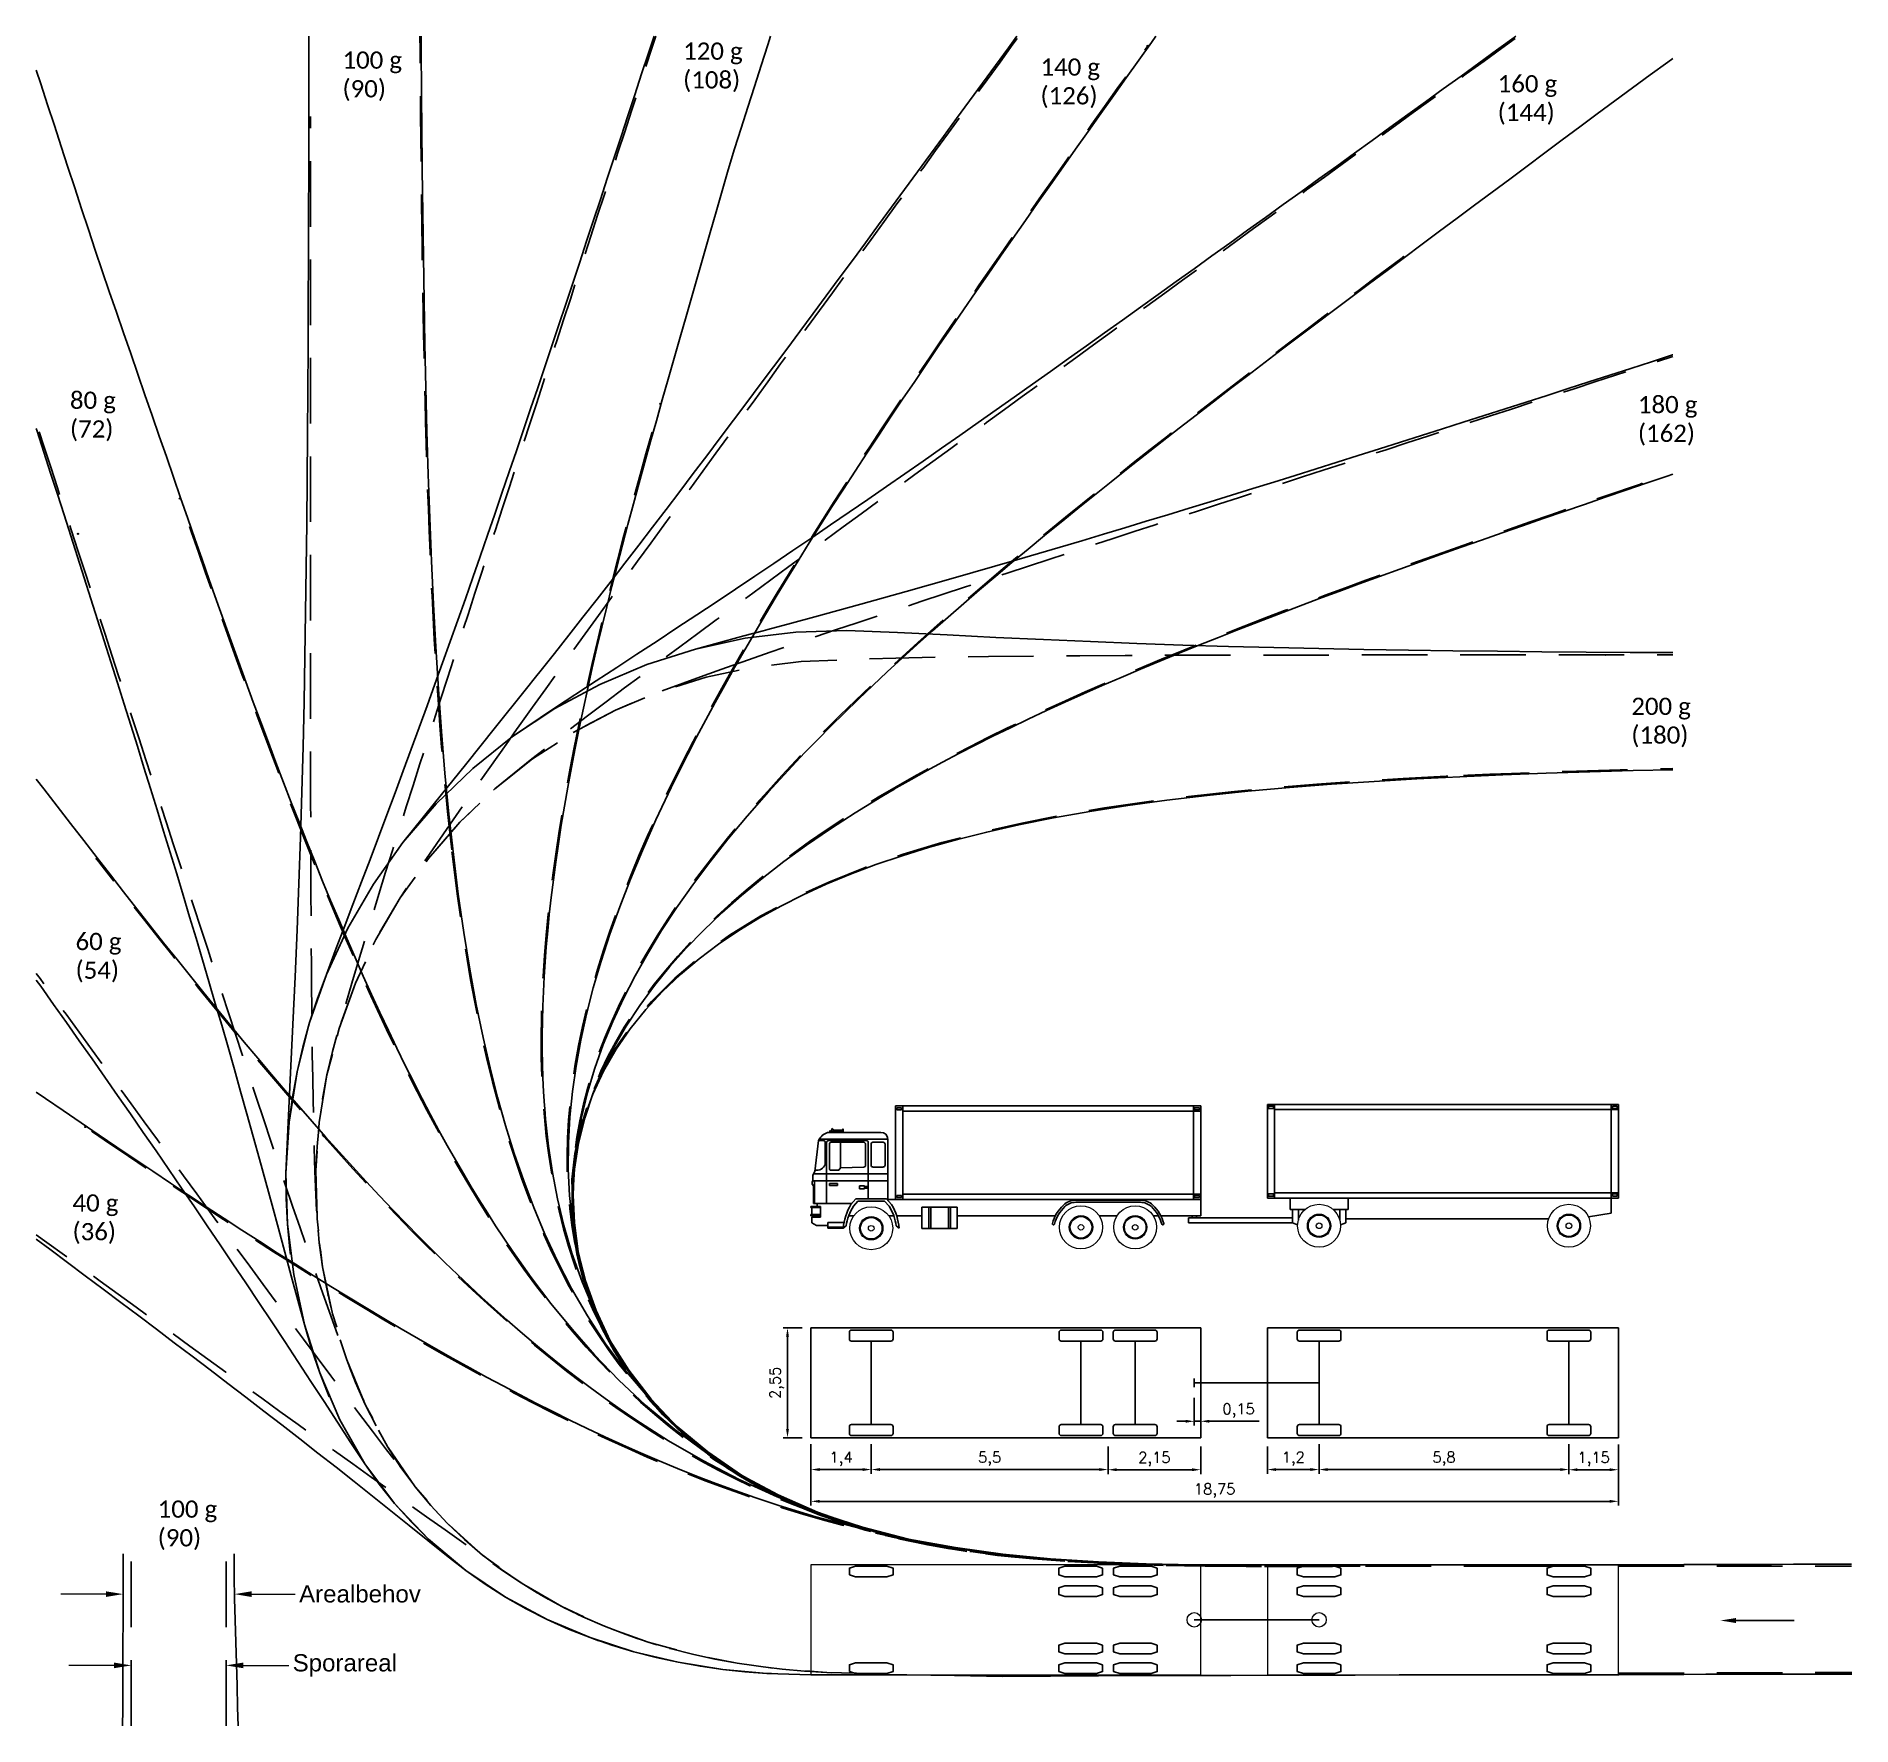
# Model space of a CAD drawing. Header units: millimetres. Extents: x -42.2 to 0, y -1.2 to 38.
import ezdxf
from ezdxf import colors
from ezdxf.entities.mleader import LeaderData, LeaderLine
from ezdxf.math import Vec2, Vec3

# ---------------------------------------------------------------- set-up
doc = ezdxf.new("R2010")
doc.units = ezdxf.units.MM
doc.linetypes.add('DASHEDX2', pattern=[1.5, 1, -0.5])
doc.layers.add('Tekst', color=4, linetype='Continuous')
doc.styles.add('BT standard', font='sanss___.ttf')
doc.styles.add('Legend', font='CALIBRI.TTF')
doc.styles.get("Standard").update_dxf_attribs({"font": 'romans'})
doc.dimstyles.new('ISO-25', dxfattribs={"dimtxt": 2.5, "dimasz": 2.5, "dimexe": 1.25, "dimexo": 0.625, "dimtad": 1, "dimtxsty": 'Standard', "dimcen": 2.5, "dimadec": 0, "dimazin": 0, "dimtfac": 1, "dimtmove": 0, "dimatfit": 3, "dimfxl": 1, "dimarcsym": 0})

# ---------------------------------------------------------------- blocks, each defined once
blk = doc.blocks.new('*U3511')
at = {"color": 1, "lineweight": 0}
blk.add_circle((0, 0), 0.0127, dxfattribs=at)
blk = doc.blocks.new('*U3512')
at = {"color": 2, "lineweight": 0}
blk.add_circle((0, 0), 0.0127, dxfattribs=at)
blk = doc.blocks.new('*U3514')
at = {"color": 1, "linetype": 'Continuous', "lineweight": 0, "ltscale": 1.524}
blk.add_lwpolyline([(0, 1.275), (-8.15, 1.275), (-8.15, -1.275), (0, -1.275), (0, 1.275), (0, 1.275)], close=True, dxfattribs=at)
at = {"color": 2, "linetype": 'Continuous', "ltscale": 1.524, "flags": 128}
for points in [[(-7.508, 1.043752), (-7.508, 1.202248), (-7.36576, 1.25), (-6.63424, 1.25), (-6.492, 1.202248), (-6.492, 1.043752), (-6.63424, 0.996), (-7.36576, 0.996)], [(-7.508, 0.586552), (-7.508, 0.745048), (-7.36576, 0.7928), (-6.63424, 0.7928), (-6.492, 0.745048), (-6.492, 0.586552), (-6.63424, 0.5388), (-7.36576, 0.5388)], [(-7.508, -0.745048), (-7.508, -0.586552), (-7.36576, -0.5388), (-6.63424, -0.5388), (-6.492, -0.586552), (-6.492, -0.745048), (-6.63424, -0.7928), (-7.36576, -0.7928)], [(-7.508, -1.202248), (-7.508, -1.043752), (-7.36576, -0.996), (-6.63424, -0.996), (-6.492, -1.043752), (-6.492, -1.202248), (-6.63424, -1.25), (-7.36576, -1.25)]]:
    blk.add_lwpolyline(points, close=True, dxfattribs=at)
at = {"color": 1, "lineweight": 0}
blk.add_circle((-1.2, 0), 0.166667, dxfattribs=at)
blk = doc.blocks.new('*U3515')
at = {"color": 1, "linetype": 'Continuous', "ltscale": 1.524}
blk.add_line((0, 0), (-2.9, 0), dxfattribs=at)
at = {"color": 2, "linetype": 'Continuous', "ltscale": 1.524, "flags": 128}
for points in [[(-3.408, 1.043752), (-3.408, 1.202248), (-3.26576, 1.25), (-2.53424, 1.25), (-2.392, 1.202248), (-2.392, 1.043752), (-2.53424, 0.996), (-3.26576, 0.996)], [(-3.408, 0.586552), (-3.408, 0.745048), (-3.26576, 0.7928), (-2.53424, 0.7928), (-2.392, 0.745048), (-2.392, 0.586552), (-2.53424, 0.5388), (-3.26576, 0.5388)], [(-3.408, -0.745048), (-3.408, -0.586552), (-3.26576, -0.5388), (-2.53424, -0.5388), (-2.392, -0.586552), (-2.392, -0.745048), (-2.53424, -0.7928), (-3.26576, -0.7928)], [(-3.408, -1.202248), (-3.408, -1.043752), (-3.26576, -0.996), (-2.53424, -0.996), (-2.392, -1.043752), (-2.392, -1.202248), (-2.53424, -1.25), (-3.26576, -1.25)]]:
    blk.add_lwpolyline(points, close=True, dxfattribs=at)
at = {"color": 1, "lineweight": 0}
blk.add_circle((0, 0), 0.166667, dxfattribs=at)
blk = doc.blocks.new('*U3516')
at = {"color": 1, "linetype": 'Continuous', "lineweight": 0, "ltscale": 1.524}
blk.add_lwpolyline([(0, 1.275), (-9.05, 1.275), (-9.05, -1.275), (0, -1.275), (0, 1.275), (0, 1.275)], close=True, dxfattribs=at)
at = {"color": 2, "linetype": 'Continuous', "ltscale": 1.524, "flags": 128}
for points in [[(-8.043, 1.043752), (-8.043, 1.202248), (-7.90076, 1.25), (-7.16924, 1.25), (-7.027, 1.202248), (-7.027, 1.043752), (-7.16924, 0.996), (-7.90076, 0.996)], [(-6.773, 1.043752), (-6.773, 1.202248), (-6.63076, 1.25), (-5.89924, 1.25), (-5.757, 1.202248), (-5.757, 1.043752), (-5.89924, 0.996), (-6.63076, 0.996)], [(-8.043, 0.586552), (-8.043, 0.745048), (-7.90076, 0.7928), (-7.16924, 0.7928), (-7.027, 0.745048), (-7.027, 0.586552), (-7.16924, 0.5388), (-7.90076, 0.5388)], [(-6.773, 0.586552), (-6.773, 0.745048), (-6.63076, 0.7928), (-5.89924, 0.7928), (-5.757, 0.745048), (-5.757, 0.586552), (-5.89924, 0.5388), (-6.63076, 0.5388)], [(-8.043, -0.745048), (-8.043, -0.586552), (-7.90076, -0.5388), (-7.16924, -0.5388), (-7.027, -0.586552), (-7.027, -0.745048), (-7.16924, -0.7928), (-7.90076, -0.7928)], [(-6.773, -0.745048), (-6.773, -0.586552), (-6.63076, -0.5388), (-5.89924, -0.5388), (-5.757, -0.586552), (-5.757, -0.745048), (-5.89924, -0.7928), (-6.63076, -0.7928)], [(-8.043, -1.202248), (-8.043, -1.043752), (-7.90076, -0.996), (-7.16924, -0.996), (-7.027, -1.043752), (-7.027, -1.202248), (-7.16924, -1.25), (-7.90076, -1.25)], [(-6.773, -1.202248), (-6.773, -1.043752), (-6.63076, -0.996), (-5.89924, -0.996), (-5.757, -1.043752), (-5.757, -1.202248), (-5.89924, -1.25), (-6.63076, -1.25)]]:
    blk.add_lwpolyline(points, close=True, dxfattribs=at)
blk = doc.blocks.new('*U3513')
at = {"color": 2, "linetype": 'Continuous', "ltscale": 1.524, "flags": 128}
for points in [[(-0.508, 1.043752), (-0.508, 1.202248), (-0.36576, 1.25), (0.36576, 1.25), (0.508, 1.202248), (0.508, 1.043752), (0.36576, 0.996), (-0.36576, 0.996)], [(-0.508, -1.202248), (-0.508, -1.043752), (-0.36576, -0.996), (0.36576, -0.996), (0.508, -1.043752), (0.508, -1.202248), (0.36576, -1.25), (-0.36576, -1.25)]]:
    blk.add_lwpolyline(points, close=True, dxfattribs=at)
at = {"rotation": 180}
for name, p in [('*U3516', (-1.4, 0)), ('*U3514', (9.2, 0)), ('*U3515', (7.5, 0))]:
    blk.add_blockref(name, p, dxfattribs=at)
blk = doc.blocks.new('*U3517')
at = {"color": 1, "lineweight": 0}
blk.add_circle((0, 0), 0.0127, dxfattribs=at)
blk = doc.blocks.new('*U3518')
at = {"color": 1, "lineweight": 0}
blk.add_circle((0, 0), 0.0127, dxfattribs=at)
blk = doc.blocks.new('*U3519')
at = {"color": 2, "lineweight": 0}
blk.add_circle((0, 0), 0.0127, dxfattribs=at)
blk = doc.blocks.new('*U3520')
at = {"color": 1, "lineweight": 0}
blk.add_circle((0, 0), 0.0127, dxfattribs=at)
blk = doc.blocks.new('*U3521')
at = {"color": 1, "lineweight": 0}
blk.add_circle((0, 0), 0.0127, dxfattribs=at)
blk = doc.blocks.new('*U3522')
at = {"color": 2, "lineweight": 0}
blk.add_circle((0, 0), 0.0127, dxfattribs=at)
blk = doc.blocks.new('*U3523')
at = {"color": 1, "lineweight": 0}
blk.add_circle((0, 0), 0.0127, dxfattribs=at)
blk = doc.blocks.new('*U3524')
at = {"color": 2, "lineweight": 0}
blk.add_circle((0, 0), 0.0127, dxfattribs=at)
blk = doc.blocks.new('*U3525')
at = {"color": 2, "lineweight": 0}
blk.add_circle((0, 0), 0.0127, dxfattribs=at)
blk = doc.blocks.new('*U3526')
at = {"color": 1, "lineweight": 0}
blk.add_circle((0, 0), 0.0127, dxfattribs=at)
blk = doc.blocks.new('*U3527')
at = {"color": 2, "lineweight": 0}
blk.add_circle((0, 0), 0.0127, dxfattribs=at)
blk = doc.blocks.new('*U3528')
at = {"color": 2, "lineweight": 0}
blk.add_circle((0, 0), 0.0127, dxfattribs=at)
blk = doc.blocks.new('*U3529')
at = {"color": 1, "lineweight": 0}
blk.add_circle((0, 0), 0.0127, dxfattribs=at)
blk = doc.blocks.new('*U3530')
at = {"color": 1, "lineweight": 0}
blk.add_circle((0, 0), 0.0127, dxfattribs=at)
blk = doc.blocks.new('*U3531')
at = {"color": 2, "lineweight": 0}
blk.add_circle((0, 0), 0.0127, dxfattribs=at)
blk = doc.blocks.new('*U3532')
at = {"color": 2, "lineweight": 0}
blk.add_circle((0, 0), 0.0127, dxfattribs=at)
blk = doc.blocks.new('*U3533')
at = {"color": 1, "lineweight": 0}
blk.add_circle((0, 0), 0.0127, dxfattribs=at)
blk = doc.blocks.new('*U3534')
at = {"color": 2, "lineweight": 0}
blk.add_circle((0, 0), 0.0127, dxfattribs=at)
blk = doc.blocks.new('*U3535')
at = {"color": 1, "lineweight": 0}
blk.add_circle((0, 0), 0.0127, dxfattribs=at)
blk = doc.blocks.new('*U3536')
at = {"color": 2, "lineweight": 0}
blk.add_circle((0, 0), 0.0127, dxfattribs=at)
blk = doc.blocks.new('*D3538')
at = {"color": 0, "lineweight": -2, "transparency": 16777216}
for p, q in [((10.6, 1.277), (10.6, 0.638)), ((11.8, 1.327), (11.8, 0.638)), ((10.8, 0.738), (11.6, 0.738))]:
    blk.add_line(p, q, dxfattribs=at)
at = {"color": 0, "transparency": 16777216}
for points in [[(10.8, 0.772), (10.8, 0.705), (10.6, 0.738)], [(11.6, 0.772), (11.6, 0.705), (11.8, 0.738)]]:
    blk.add_solid(points, dxfattribs=at)
at = {"layer": 'Defpoints', "color": 0, "transparency": 16777216}
for p in [(10.6, 1.477), (11.8, 1.527), (11.8, 0.738)]:
    blk.add_point(p, dxfattribs=at)
at = {"color": 0, "transparency": 16777216, "insert": (11.2, 0.987), "char_height": 0.25, "attachment_point": 5}
blk.add_mtext('1,2', dxfattribs=at)
blk = doc.blocks.new('*D3539')
at = {"color": 0, "lineweight": -2, "transparency": 16777216}
for p, q in [((0, 1.277), (0, -0.1)), ((18.75, 1.277), (18.75, -0.1)), ((0.2, 0), (18.55, 0))]:
    blk.add_line(p, q, dxfattribs=at)
at = {"color": 0, "transparency": 16777216}
for points in [[(0.2, 0.033), (0.2, -0.033), (0, 0)], [(18.55, 0.033), (18.55, -0.033), (18.75, 0)]]:
    blk.add_solid(points, dxfattribs=at)
at = {"layer": 'Defpoints', "color": 0, "transparency": 16777216}
for p in [(0, 1.477), (18.75, 1.477), (18.75, 0)]:
    blk.add_point(p, dxfattribs=at)
at = {"color": 0, "transparency": 16777216, "insert": (9.375, 0.249), "char_height": 0.25, "attachment_point": 5}
blk.add_mtext('18,75', dxfattribs=at)
blk = doc.blocks.new('*D3540')
at = {"color": 0, "lineweight": -2, "transparency": 16777216}
for p, q in [((0, 1.327), (0, 0.638)), ((1.4, 1.327), (1.4, 0.638)), ((0.2, 0.738), (1.2, 0.738))]:
    blk.add_line(p, q, dxfattribs=at)
at = {"color": 0, "transparency": 16777216}
for points in [[(0.2, 0.772), (0.2, 0.705), (0, 0.738)], [(1.2, 0.772), (1.2, 0.705), (1.4, 0.738)]]:
    blk.add_solid(points, dxfattribs=at)
at = {"layer": 'Defpoints', "color": 0, "transparency": 16777216}
for p in [(0, 1.527), (1.4, 1.527), (1.4, 0.738)]:
    blk.add_point(p, dxfattribs=at)
at = {"color": 0, "transparency": 16777216, "insert": (0.7, 0.987), "char_height": 0.25, "attachment_point": 5}
blk.add_mtext('1,4', dxfattribs=at)
blk = doc.blocks.new('*D3541')
at = {"color": 0, "lineweight": -2, "transparency": 16777216}
for p, q in [((-0.2, 4.027), (-0.644, 4.027)), ((-0.544, 3.827), (-0.544, 1.677)), ((-0.2, 1.477), (-0.644, 1.477))]:
    blk.add_line(p, q, dxfattribs=at)
at = {"color": 0, "transparency": 16777216}
for points in [[(-0.577, 3.827), (-0.511, 3.827), (-0.544, 4.027)], [(-0.577, 1.677), (-0.511, 1.677), (-0.544, 1.477)]]:
    blk.add_solid(points, dxfattribs=at)
at = {"layer": 'Defpoints', "color": 0, "transparency": 16777216}
for p in [(0, 4.027), (-0.544, 1.477), (0, 1.477)]:
    blk.add_point(p, dxfattribs=at)
at = {"color": 0, "transparency": 16777216, "insert": (-0.793, 2.752), "char_height": 0.25, "attachment_point": 5, "rotation": 90}
blk.add_mtext('2,55', dxfattribs=at)
blk = doc.blocks.new('*D3542')
at = {"color": 0, "lineweight": -2, "transparency": 16777216}
for p, q in [((6.9, 1.277), (6.9, 0.638)), ((1.4, 1.127), (1.4, 0.638)), ((1.6, 0.738), (6.7, 0.738))]:
    blk.add_line(p, q, dxfattribs=at)
at = {"color": 0, "transparency": 16777216}
for points in [[(1.6, 0.772), (1.6, 0.705), (1.4, 0.738)], [(6.7, 0.772), (6.7, 0.705), (6.9, 0.738)]]:
    blk.add_solid(points, dxfattribs=at)
at = {"layer": 'Defpoints', "color": 0, "transparency": 16777216}
for p in [(1.4, 1.327), (6.9, 1.477), (6.9, 0.738)]:
    blk.add_point(p, dxfattribs=at)
at = {"color": 0, "transparency": 16777216, "insert": (4.15, 0.987), "char_height": 0.25, "attachment_point": 5}
blk.add_mtext('5,5', dxfattribs=at)
blk = doc.blocks.new('*D3543')
at = {"color": 0, "lineweight": -2, "transparency": 16777216}
for p, q in [((6.9, 1.277), (6.9, 0.634)), ((9.05, 1.277), (9.05, 0.634)), ((7.1, 0.734), (8.85, 0.734))]:
    blk.add_line(p, q, dxfattribs=at)
at = {"color": 0, "transparency": 16777216}
for points in [[(7.1, 0.768), (7.1, 0.701), (6.9, 0.734)], [(8.85, 0.768), (8.85, 0.701), (9.05, 0.734)]]:
    blk.add_solid(points, dxfattribs=at)
at = {"layer": 'Defpoints', "color": 0, "transparency": 16777216}
for p in [(6.9, 1.477), (9.05, 1.477), (9.05, 0.734)]:
    blk.add_point(p, dxfattribs=at)
at = {"color": 0, "transparency": 16777216, "insert": (7.975, 0.983), "char_height": 0.25, "attachment_point": 5}
blk.add_mtext('2,15', dxfattribs=at)
blk = doc.blocks.new('*D3544')
at = {"color": 0, "lineweight": -2, "transparency": 16777216}
for p, q in [((11.8, 1.277), (11.8, 0.638)), ((17.6, 1.327), (17.6, 0.638)), ((12, 0.738), (17.4, 0.738))]:
    blk.add_line(p, q, dxfattribs=at)
at = {"color": 0, "transparency": 16777216}
for points in [[(12, 0.772), (12, 0.705), (11.8, 0.738)], [(17.4, 0.772), (17.4, 0.705), (17.6, 0.738)]]:
    blk.add_solid(points, dxfattribs=at)
at = {"layer": 'Defpoints', "color": 0, "transparency": 16777216}
for p in [(11.8, 1.477), (17.6, 1.527), (17.6, 0.738)]:
    blk.add_point(p, dxfattribs=at)
at = {"color": 0, "transparency": 16777216, "insert": (14.7, 0.987), "char_height": 0.25, "attachment_point": 5}
blk.add_mtext('5,8', dxfattribs=at)
blk = doc.blocks.new('*D3545')
at = {"color": 0, "lineweight": -2, "transparency": 16777216}
for p, q in [((17.6, 1.327), (17.6, 0.634)), ((18.75, 1.323), (18.75, 0.634)), ((17.8, 0.734), (18.55, 0.734))]:
    blk.add_line(p, q, dxfattribs=at)
at = {"color": 0, "transparency": 16777216}
for points in [[(17.8, 0.768), (17.8, 0.701), (17.6, 0.734)], [(18.55, 0.768), (18.55, 0.701), (18.75, 0.734)]]:
    blk.add_solid(points, dxfattribs=at)
at = {"layer": 'Defpoints', "color": 0, "transparency": 16777216}
for p in [(17.6, 1.527), (18.75, 1.523), (18.75, 0.734)]:
    blk.add_point(p, dxfattribs=at)
at = {"color": 0, "transparency": 16777216, "insert": (18.175, 0.983), "char_height": 0.25, "attachment_point": 5}
blk.add_mtext('1,15', dxfattribs=at)
blk = doc.blocks.new('*D3546')
at = {"color": 0, "lineweight": -2, "transparency": 16777216}
for p, q in [((8.9, 2.402), (8.9, 1.759)), ((9.05, 2.402), (9.05, 1.759)), ((8.7, 1.859), (8.5, 1.859)), ((8.9, 1.859), (9.05, 1.859)), ((9.25, 1.859), (10.412, 1.859))]:
    blk.add_line(p, q, dxfattribs=at)
at = {"color": 0, "transparency": 16777216}
for points in [[(8.7, 1.893), (8.7, 1.826), (8.9, 1.859)], [(9.25, 1.893), (9.25, 1.826), (9.05, 1.859)]]:
    blk.add_solid(points, dxfattribs=at)
at = {"layer": 'Defpoints', "color": 0, "transparency": 16777216}
for p in [(8.9, 2.602), (9.05, 2.602), (9.05, 1.859)]:
    blk.add_point(p, dxfattribs=at)
at = {"color": 0, "transparency": 16777216, "insert": (9.931, 2.108), "char_height": 0.25, "attachment_point": 5}
blk.add_mtext('0,15', dxfattribs=at)
blk = doc.blocks.new('A$C05693579')
at = {"color": 0}
for p, q in [((1.964, 9.185), (1.964, 7.01)), ((9.05, 9.185), (1.964, 9.185)), ((1.991, 9.139), (2.105, 9.139)), ((1.991, 9.089), (1.991, 9.139)), ((2.105, 9.089), (1.991, 9.089)), ((2.105, 9.139), (2.105, 9.089)), ((2.132, 9.185), (2.132, 7.01)), ((5.192, 9.064), (2.132, 9.064)), ((9.05, 9.064), (5.192, 9.064)), ((8.882, 7.01), (8.882, 9.185)), ((9.023, 9.139), (8.909, 9.139)), ((8.909, 9.139), (8.909, 9.089)), ((8.909, 9.089), (9.023, 9.089)), ((9.023, 9.089), (9.023, 9.139)), ((9.05, 7.01), (9.05, 9.185)), ((18.75, 9.22), (10.6, 9.22)), ((10.6, 9.22), (10.6, 7.045)), ((10.627, 9.124), (10.627, 9.175)), ((10.627, 9.175), (10.741, 9.175)), ((10.741, 9.124), (10.627, 9.124)), ((10.741, 9.175), (10.741, 9.124)), ((10.768, 9.22), (10.768, 7.045)), ((14.236, 9.099), (10.768, 9.099)), ((18.75, 9.099), (14.236, 9.099)), ((18.582, 7.045), (18.582, 9.22)), ((18.609, 9.175), (18.609, 9.124)), ((18.723, 9.175), (18.609, 9.175)), ((18.609, 9.124), (18.723, 9.124)), ((18.723, 9.124), (18.723, 9.175)), ((18.75, 7.045), (18.75, 9.22)), ((0.383, 8.569), (1.625, 8.569)), ((0.447, 8.609), (0.594, 8.569)), ((0.447, 8.569), (0.447, 8.609)), ((0.489, 8.598), (0.489, 8.659)), ((0.489, 8.659), (0.531, 8.623)), ((0.518, 8.59), (0.531, 8.601)), ((0.531, 8.623), (0.729, 8.623)), ((0.531, 8.601), (0.727, 8.601)), ((0.727, 8.601), (0.75, 8.568)), ((0.729, 8.623), (0.75, 8.653)), ((0.75, 8.568), (0.75, 8.653)), ((0.176, 8.381), (0.091, 7.658)), ((0.289, 8.377), (0.175, 8.377)), ((0.196, 8.415), (1.786, 8.415)), ((0.333, 8.333), (0.333, 7.824)), ((0.364, 8.333), (0.364, 6.914)), ((0.408, 8.377), (1.288, 8.377)), ((0.428, 8.295), (0.428, 7.734)), ((0.472, 8.339), (1.224, 8.339)), ((0.689, 7.748), (0.689, 8.339)), ((1.268, 8.295), (1.268, 7.809)), ((1.332, 8.333), (1.332, 7.025)), ((1.395, 8.295), (1.395, 7.809)), ((1.679, 8.339), (1.439, 8.339)), ((1.723, 8.295), (1.723, 7.809)), ((1.786, 6.988), (1.786, 8.415)), ((0.091, 7.658), (0.046, 7.576)), ((0.063, 7.608), (1.786, 7.608)), ((0.472, 7.69), (0.644, 7.69)), ((0.689, 7.748), (0.644, 7.69)), ((1.226, 7.765), (0.689, 7.748)), ((1.439, 7.765), (1.679, 7.765)), ((0.027, 7.417), (0.046, 7.442)), ((0.027, 7.417), (0.027, 7.366)), ((0.027, 7.366), (0.059, 7.329)), ((0.046, 7.576), (0.046, 7.442)), ((0.046, 7.442), (1.786, 7.442)), ((0.059, 7.329), (0.059, 6.914)), ((0.084, 7.442), (0.084, 6.914)), ((0.434, 7.379), (0.434, 7.334)), ((0.619, 7.379), (0.434, 7.379)), ((0.434, 7.334), (0.619, 7.334)), ((0.619, 7.334), (0.619, 7.379)), ((1.128, 7.328), (1.243, 7.328)), ((1.128, 7.258), (1.128, 7.328)), ((1.243, 7.258), (1.128, 7.258)), ((1.243, 7.328), (1.243, 7.258)), ((1.243, 7.309), (1.332, 7.309)), ((1.243, 7.277), (1.332, 7.277)), ((0, 6.825), (0, 6.851)), ((0, 6.851), (0.224, 6.851)), ((0, 6.825), (0.224, 6.825)), ((0.021, 6.825), (0.021, 6.659)), ((0.059, 6.914), (0.947, 6.914)), ((0.147, 6.914), (0.147, 6.851)), ((0.224, 6.851), (0.224, 6.601)), ((0.928, 6.893), (1.046, 7.025)), ((0.987, 6.856), (1.092, 6.974)), ((1.754, 7.025), (1.046, 7.025)), ((1.092, 6.974), (1.708, 6.974)), ((1.813, 6.856), (1.708, 6.974)), ((1.872, 6.893), (1.754, 7.025)), ((9.05, 7.01), (1.786, 7.01)), ((1.991, 7.106), (1.991, 7.055)), ((2.105, 7.106), (1.991, 7.106)), ((1.991, 7.055), (2.105, 7.055)), ((2.105, 7.055), (2.105, 7.106)), ((5.192, 7.131), (2.132, 7.131)), ((2.579, 6.835), (2.579, 6.337)), ((2.579, 6.835), (3.393, 6.835)), ((2.735, 6.835), (2.735, 6.337)), ((2.781, 6.835), (2.781, 6.337)), ((3.191, 6.835), (3.191, 6.337)), ((3.238, 6.835), (3.238, 6.337)), ((3.393, 6.337), (3.393, 6.835)), ((9.05, 7.131), (5.192, 7.131)), ((6.15, 6.995), (7.65, 6.995)), ((6.15, 6.946), (7.65, 6.946)), ((8.909, 7.106), (9.023, 7.106)), ((8.909, 7.055), (8.909, 7.106)), ((9.023, 7.055), (8.909, 7.055)), ((9.023, 7.106), (9.023, 7.055)), ((10.6, 7.045), (18.75, 7.045)), ((10.627, 7.141), (10.627, 7.091)), ((10.741, 7.141), (10.627, 7.141)), ((10.627, 7.091), (10.741, 7.091)), ((10.741, 7.091), (10.741, 7.141)), ((14.236, 7.166), (10.768, 7.166)), ((11.128, 6.777), (11.128, 7.045)), ((11.473, 6.777), (11.128, 6.777)), ((11.179, 6.777), (11.179, 6.469)), ((11.32, 6.777), (11.32, 6.534)), ((12.127, 6.777), (12.472, 6.777)), ((12.28, 6.777), (12.28, 6.534)), ((12.421, 6.777), (12.421, 6.469)), ((12.472, 6.777), (12.472, 7.045)), ((18.75, 7.166), (14.236, 7.166)), ((18.582, 7.045), (18.582, 6.694)), ((18.609, 7.091), (18.609, 7.141)), ((18.609, 7.141), (18.723, 7.141)), ((18.723, 7.091), (18.609, 7.091)), ((18.723, 7.141), (18.723, 7.091)), ((0, 6.634), (0, 6.659)), ((0, 6.659), (0.224, 6.659)), ((0, 6.634), (0.224, 6.634)), ((0.021, 6.601), (0.021, 6.466)), ((0.021, 6.601), (0.224, 6.601)), ((0.021, 6.466), (0.128, 6.409)), ((0.396, 6.409), (0.128, 6.409)), ((0.396, 6.342), (0.396, 6.477)), ((0.396, 6.477), (0.768, 6.477)), ((0.396, 6.371), (0.752, 6.371)), ((0.396, 6.342), (0.749, 6.342)), ((0.817, 6.395), (0.749, 6.342)), ((0.877, 6.631), (0.994, 6.631)), ((1.806, 6.631), (1.923, 6.631)), ((2.051, 6.342), (1.983, 6.395)), ((1.992, 6.631), (2.579, 6.631)), ((2.579, 6.337), (3.393, 6.337)), ((3.393, 6.631), (4.638, 6.631)), ((4.638, 6.631), (5.675, 6.631)), ((6.692, 6.631), (7.108, 6.631)), ((6.913, 6.631), (7.032, 6.631)), ((7.087, 6.631), (7.108, 6.631)), ((7.95, 6.631), (8.066, 6.631)), ((8.77, 6.469), (8.77, 6.587)), ((8.77, 6.587), (11.179, 6.587)), ((8.77, 6.469), (11.179, 6.469)), ((8.85, 6.631), (8.85, 6.587)), ((8.95, 6.631), (8.95, 6.587)), ((11.179, 6.469), (11.302, 6.42)), ((12.421, 6.469), (12.298, 6.42)), ((12.421, 6.563), (17.129, 6.563)), ((18.054, 6.607), (18.582, 6.694))]:
    blk.add_line(p, q, dxfattribs=at)
for p, q in [((9.05, 7.01), (9.05, 6.631)), ((8.066, 6.631), (8.069, 6.631)), ((8.125, 6.631), (8.9, 6.631)), ((9.05, 6.631), (8.9, 6.631)), ((0, 4.027), (0, 1.477)), ((0, 4.027), (0, 1.477)), ((0.892, 3.927), (0.892, 3.773)), ((1.858, 3.977), (0.942, 3.977)), ((1.908, 3.927), (1.908, 3.773)), ((5.763, 3.927), (5.763, 3.773)), ((6.729, 3.977), (5.813, 3.977)), ((6.779, 3.927), (6.779, 3.773)), ((7.021, 3.927), (7.021, 3.773)), ((7.987, 3.977), (7.071, 3.977)), ((8.037, 3.927), (8.037, 3.773)), ((9.05, 4.027), (9.05, 1.477)), ((10.6, 4.027), (10.6, 1.477)), ((11.292, 3.927), (11.292, 3.773)), ((12.258, 3.977), (11.342, 3.977)), ((12.308, 3.927), (12.308, 3.773)), ((17.092, 3.927), (17.092, 3.773)), ((18.058, 3.977), (17.142, 3.977)), ((18.108, 3.927), (18.108, 3.773)), ((1.858, 3.723), (0.942, 3.723)), ((1.4, 3.723), (1.4, 1.781)), ((6.729, 3.723), (5.813, 3.723)), ((6.271, 3.723), (6.271, 1.781)), ((6.271, 3.723), (6.271, 1.781)), ((7.987, 3.723), (7.071, 3.723)), ((7.529, 3.723), (7.529, 1.781)), ((7.529, 3.723), (7.529, 1.781)), ((12.258, 3.723), (11.342, 3.723)), ((11.8, 3.723), (11.8, 1.781)), ((18.058, 3.723), (17.142, 3.723)), ((17.6, 3.723), (17.6, 1.781)), ((8.9, 2.752), (8.9, 2.852)), ((11.8, 2.752), (8.9, 2.752)), ((8.9, 2.652), (8.9, 2.752)), ((0.892, 1.731), (0.892, 1.577)), ((1.858, 1.781), (0.942, 1.781)), ((1.908, 1.731), (1.908, 1.577)), ((5.763, 1.731), (5.763, 1.577)), ((6.729, 1.781), (5.813, 1.781)), ((6.779, 1.731), (6.779, 1.577)), ((7.021, 1.731), (7.021, 1.577)), ((7.987, 1.781), (7.071, 1.781)), ((8.037, 1.731), (8.037, 1.577)), ((11.292, 1.731), (11.292, 1.577)), ((12.258, 1.781), (11.342, 1.781)), ((12.308, 1.731), (12.308, 1.577)), ((17.092, 1.731), (17.092, 1.577)), ((18.058, 1.781), (17.142, 1.781)), ((18.108, 1.731), (18.108, 1.577)), ((1.858, 1.527), (0.942, 1.527)), ((6.729, 1.527), (5.813, 1.527)), ((7.987, 1.527), (7.071, 1.527)), ((12.258, 1.527), (11.342, 1.527)), ((18.058, 1.527), (17.142, 1.527))]:
    blk.add_line(p, q)
for points in [[(0, 4.027), (9.05, 4.027)], [(9.05, 1.477), (0, 1.477), (0, 4.027)], [(10.6, 4.027), (18.75, 4.027), (18.75, 1.477), (10.6, 1.477)]]:
    blk.add_lwpolyline(points)
at = {"color": 0, "lineweight": 0}
for centre, radius in [((1.4, 6.342), 0.499), ((6.271, 6.364), 0.499), ((7.529, 6.364), 0.499), ((11.8, 6.4), 0.499), ((17.6, 6.4), 0.499), ((1.4, 6.342), 0.272), ((1.4, 6.342), 0.249), ((1.4, 6.342), 0.0652), ((6.271, 6.364), 0.272), ((6.271, 6.364), 0.249), ((6.271, 6.364), 0.0652), ((7.529, 6.364), 0.272), ((7.529, 6.364), 0.249), ((7.529, 6.364), 0.0652), ((11.8, 6.4), 0.272), ((11.8, 6.4), 0.249), ((11.8, 6.4), 0.0652), ((17.6, 6.4), 0.272), ((17.6, 6.4), 0.249), ((17.6, 6.4), 0.0652)]:
    blk.add_circle(centre, radius, dxfattribs=at)
at = {"color": 0}
for centre, radius, start, end in [((0.539, 8.189), 0.411, 112.2927, 152.0775), ((0.462, 8.589), 0.0251, 127.0968, 232.9032), ((1.625, 8.408), 0.161, 2.6914, 90), ((0.289, 8.333), 0.0438, 0, 90), ((0.408, 8.333), 0.0438, 90, 180), ((0.472, 8.295), 0.0438, 90, 180), ((1.224, 8.295), 0.0438, 0, 90), ((1.288, 8.333), 0.0438, 0, 90), ((1.439, 8.295), 0.0438, 90, 180), ((1.679, 8.295), 0.0438, 0, 90), ((0.123, 7.919), 0.231, 262.9766, 335.5086), ((0.472, 7.734), 0.0438, 180, 270), ((1.224, 7.809), 0.0438, 271.8873, 0), ((1.439, 7.809), 0.0438, 180, 270), ((1.679, 7.809), 0.0438, 270, 0), ((2.031, 6.231), 1.286, 149.0413, 175.071), ((2.013, 6.218), 1.209, 148.101, 171.5405), ((0.787, 6.218), 1.209, 8.4595, 31.899), ((0.769, 6.231), 1.286, 4.929, 30.9587), ((6.494, 6.213), 0.919, 133.4637, 164.8975), ((6.494, 6.213), 0.87, 133.4637, 164.8975), ((6.15, 6.576), 0.419, 90, 133.4637), ((6.15, 6.576), 0.37, 90, 133.4637), ((7.65, 6.576), 0.419, 46.5363, 90), ((7.65, 6.576), 0.37, 46.5363, 90), ((7.306, 6.213), 0.87, 15.1025, 46.5363), ((7.306, 6.213), 0.919, 15.1025, 46.5363), ((5.63, 6.446), 0.0247, 164.8975, 344.8975), ((8.17, 6.446), 0.0247, 195.1025, 15.1025)]:
    blk.add_arc(centre, radius, start, end, dxfattribs=at)
for centre, start, end in [((0.942, 3.927), 90, 180), ((1.858, 3.927), 0, 90), ((5.813, 3.927), 90, 180), ((6.729, 3.927), 0, 90), ((7.071, 3.927), 90, 180), ((7.987, 3.927), 0, 90), ((11.342, 3.927), 90, 180), ((12.258, 3.927), 0, 90), ((17.142, 3.927), 90, 180), ((18.058, 3.927), 0, 90), ((0.942, 3.773), 180, 270), ((1.858, 3.773), 270, 0), ((5.813, 3.773), 180, 270), ((6.729, 3.773), 270, 0), ((7.071, 3.773), 180, 270), ((7.987, 3.773), 270, 0), ((11.342, 3.773), 180, 270), ((12.258, 3.773), 270, 0), ((17.142, 3.773), 180, 270), ((18.058, 3.773), 270, 0), ((0.942, 1.731), 90, 180), ((1.858, 1.731), 0, 90), ((5.813, 1.731), 90, 180), ((6.729, 1.731), 0, 90), ((7.071, 1.731), 90, 180), ((7.987, 1.731), 0, 90), ((11.342, 1.731), 90, 180), ((12.258, 1.731), 0, 90), ((17.142, 1.731), 90, 180), ((18.058, 1.731), 0, 90), ((0.942, 1.577), 180, 270), ((1.858, 1.577), 270, 0), ((5.813, 1.577), 180, 270), ((6.729, 1.577), 270, 0), ((7.071, 1.577), 180, 270), ((7.987, 1.577), 270, 0), ((11.342, 1.577), 180, 270), ((12.258, 1.577), 270, 0), ((17.142, 1.577), 180, 270), ((18.058, 1.577), 270, 0)]:
    blk.add_arc(centre, 0.05, start, end)
dim = blk.add_linear_dim(base=(-0.544, 1.477), p1=(0, 4.027), p2=(0, 1.477), angle=270, dimstyle='ISO-25', override={"dimtxt": 0.25, "dimasz": 0.2, "dimexe": 0.1, "dimexo": 0.2, "dimgap": 0.1})
dim.commit()
dim.dimension.update_dxf_attribs({"geometry": '*D3541', "text_midpoint": (-0.793, 2.752)})
for base, p1, p2, picture, middle in [((9.05, 1.859), (8.9, 2.602), (9.05, 2.602), '*D3546', (9.931, 2.108)), ((1.4, 0.738), (0, 1.527), (1.4, 1.527), '*D3540', (0.7, 0.987)), ((18.75, 0), (0, 1.477), (18.75, 1.477), '*D3539', (9.375, 0.249)), ((6.9, 0.738), (1.4, 1.327), (6.9, 1.477), '*D3542', (4.15, 0.987)), ((9.05, 0.734), (6.9, 1.477), (9.05, 1.477), '*D3543', (7.975, 0.983)), ((11.8, 0.738), (10.6, 1.477), (11.8, 1.527), '*D3538', (11.2, 0.987)), ((17.6, 0.738), (11.8, 1.477), (17.6, 1.527), '*D3544', (14.7, 0.987)), ((18.75, 0.734), (17.6, 1.527), (18.75, 1.523), '*D3545', (18.175, 0.983))]:
    dim = blk.add_linear_dim(base=base, p1=p1, p2=p2, dimstyle='ISO-25', override={"dimtxt": 0.25, "dimasz": 0.2, "dimexe": 0.1, "dimexo": 0.2, "dimgap": 0.1})
    dim.commit()
    dim.dimension.update_dxf_attribs({"geometry": picture, "text_midpoint": middle})
blk = doc.blocks.new('signatur')
at = {"color": 1, "linetype": 'Continuous', "ltscale": 1.524, "flags": 128}
for points in [[(875.573, 75.73), (875.575, 76.108), (875.577, 76.618), (875.579, 77.128), (875.58, 77.638), (875.582, 78.147), (875.583, 78.657), (875.584, 79.166), (875.585, 79.675), (875.585, 79.721)], [(878.256, 75.73), (878.244, 76.155), (878.23, 76.66), (878.215, 77.166), (878.2, 77.672), (878.186, 78.178), (878.171, 78.684), (878.164, 79.191), (878.162, 79.698), (878.162, 79.721)]]:
    blk.add_lwpolyline(points, dxfattribs=at)
at = {"color": 2, "linetype": 'DASHEDX2', "ltscale": 1.524, "flags": 128}
for points in [[(875.773, 75.73), (875.773, 75.732), (875.773, 76.241), (875.773, 76.751), (875.773, 77.26), (875.773, 77.766), (875.773, 78.275), (875.773, 78.784), (875.773, 79.293), (875.773, 79.721)], [(877.974, 75.73), (877.974, 75.732), (877.974, 76.241), (877.974, 76.751), (877.974, 77.26), (877.974, 77.766), (877.974, 78.275), (877.974, 78.784), (877.974, 79.293), (877.974, 79.721)]]:
    blk.add_lwpolyline(points, dxfattribs=at)
at = {"layer": 'Tekst', "insert": (876.387, 80.96), "char_height": 0.4, "attachment_point": 1, "style": 'Legend'}
blk.add_mtext_dynamic_manual_height_columns('100 g \\P(90)', width=2.42155, gutter_width=12.5, heights=[0], dxfattribs=at)
ml = blk.add_multileader_mtext('Standard')
ml.set_content('', color=256)
ml.set_leader_properties(lineweight=9)
ml.build(insert=Vec2(0, 0))
ml.multileader.update_dxf_attribs({"text_right_attachment_type": 6, "dogleg_length": 0.1, "arrow_head_size": 0.4})
ctx = ml.context
ctx.base_point, ctx.char_height, ctx.arrow_head_size, ctx.landing_gap_size, ctx.plane_origin = Vec3(874.047, 79.085), 0.6, 0.4, 0.09, Vec3(875.584, 78.785)
ctx.right_attachment, ctx.text_align_type = 6, 2
notes = []
notes.append((ctx, [(0, (1, 1, 0), (874.327, 78.785), (-1, 0), 0.1, [(0, [(875.584, 78.785)], 0, [])])]))
ctx.mtext.insert, ctx.mtext.alignment, ctx.mtext.flow_direction = Vec3(874.137, 79.385), 3, 5
ml = blk.add_multileader_mtext('Standard')
ml.set_content('Arealbehov', color=256, style='BT standard')
ml.set_leader_properties(lineweight=9)
ml.build(insert=Vec2(0, 0))
ml.multileader.update_dxf_attribs({"text_right_attachment_type": 6, "dogleg_length": 0.1, "arrow_head_size": 0.4})
ctx = ml.context
ctx.base_point, ctx.char_height, ctx.arrow_head_size, ctx.landing_gap_size, ctx.plane_origin = Vec3(879.581, 78.784), 0.4, 0.4, 0.09, Vec3(878.124, 78.784)
ctx.right_attachment = 6
notes.append((ctx, [(0, (1, 1, 0), (879.526, 78.784), (1, 0), 0.0548, [(0, [(878.169, 78.785)], 0, [])])]))
ctx.mtext.insert, ctx.mtext.flow_direction = Vec3(879.671, 78.991), 5
ml = blk.add_multileader_mtext('Standard')
ml.set_content('', color=256)
ml.set_leader_properties(lineweight=9)
ml.build(insert=Vec2(0, 0))
ml.multileader.update_dxf_attribs({"text_right_attachment_type": 6, "dogleg_length": 0.1, "arrow_head_size": 0.4})
ctx = ml.context
ctx.base_point, ctx.char_height, ctx.arrow_head_size, ctx.landing_gap_size, ctx.plane_origin = Vec3(874.237, 77.43), 0.6, 0.4, 0.09, Vec3(875.773, 77.13)
ctx.right_attachment, ctx.text_align_type = 6, 2
notes.append((ctx, [(0, (1, 1, 0), (874.517, 77.13), (-1, 0), 0.1, [(0, [(875.773, 77.13)], 0, [])])]))
ctx.mtext.insert, ctx.mtext.alignment, ctx.mtext.flow_direction = Vec3(874.327, 77.73), 3, 5
ml = blk.add_multileader_mtext('Standard')
ml.set_content('Sporareal', color=256, style='BT standard')
ml.set_leader_properties(lineweight=9)
ml.build(insert=Vec2(0, 0))
ml.multileader.update_dxf_attribs({"text_right_attachment_type": 6, "dogleg_length": 0.1, "arrow_head_size": 0.4})
ctx = ml.context
ctx.base_point, ctx.char_height, ctx.arrow_head_size, ctx.landing_gap_size, ctx.plane_origin = Vec3(879.431, 77.13), 0.4, 0.4, 0.09, Vec3(877.929, 77.13)
ctx.right_attachment = 6
notes.append((ctx, [(0, (1, 1, 0), (879.331, 77.13), (1, 0), 0.1, [(0, [(877.974, 77.13)], 0, [])])]))
ctx.mtext.insert, ctx.mtext.flow_direction = Vec3(879.521, 77.39), 5
for ctx, leaders in notes:
    for number, flags, end, landing, length, lines in leaders:
        leader = LeaderData()
        leader.index, (leader.has_last_leader_line, leader.has_dogleg_vector, leader.attachment_direction) = number, flags
        leader.last_leader_point, leader.dogleg_vector, leader.dogleg_length = Vec3(end), Vec3(landing), length
        for number, points, colour, breaks in lines:
            line = LeaderLine()
            line.index, line.vertices, line.color, line.breaks = number, Vec3.list(points), colors.encode_raw_color(colour), breaks
            leader.lines.append(line)
        ctx.leaders.append(leader)
blk = doc.blocks.new('PVT A')
at = {"color": 1, "linetype": 'Continuous', "ltscale": 1.524, "flags": 128}
for points in [[(-36.249, 9.744), (-36.264, 9.862), (-36.322, 10.451), (-36.353, 11.042), (-36.357, 11.634), (-36.333, 12.225), (-36.282, 12.814), (-36.204, 13.401), (-36.099, 13.984), (-35.967, 14.561), (-35.809, 15.131), (-35.625, 15.693), (-35.419, 16.248), (-35.212, 16.795), (-35.007, 17.335), (-34.803, 17.869), (-34.602, 18.398), (-34.404, 18.921), (-34.207, 19.44), (-34.013, 19.956), (-33.822, 20.467), (-33.633, 20.976), (-33.446, 21.482), (-33.261, 21.986), (-33.079, 22.487), (-32.898, 22.987), (-32.719, 23.485), (-32.542, 23.982), (-32.367, 24.477), (-32.192, 24.971), (-32.02, 25.464), (-31.848, 25.957), (-31.678, 26.448), (-31.509, 26.939), (-31.341, 27.429), (-31.173, 27.918), (-31.007, 28.407), (-30.841, 28.896), (-30.676, 29.384), (-30.512, 29.872), (-30.348, 30.359), (-30.185, 30.846), (-30.023, 31.333), (-29.861, 31.819), (-29.699, 32.306), (-29.537, 32.792), (-29.376, 33.278), (-29.216, 33.764), (-29.055, 34.249), (-28.895, 34.735), (-28.735, 35.22), (-28.576, 35.706), (-28.416, 36.191), (-28.257, 36.676), (-28.098, 37.161), (-27.939, 37.646), (-27.811, 38.036)], [(-35.825, 36.552), (-35.824, 36.96), (-35.824, 37.47), (-35.823, 37.98), (-35.823, 38.036)], [(-33.209, 36.571), (-33.213, 36.978), (-33.217, 37.487), (-33.22, 37.995), (-33.221, 38.036)], [(-30.528, 23.194), (-30.461, 23.279), (-30.125, 23.703), (-29.792, 24.126), (-29.462, 24.547), (-29.134, 24.966), (-28.809, 25.385), (-28.486, 25.802), (-28.165, 26.219), (-27.846, 26.635), (-27.528, 27.05), (-27.212, 27.465), (-26.898, 27.879), (-26.585, 28.293), (-26.273, 28.707), (-25.963, 29.12), (-25.653, 29.533), (-25.344, 29.946), (-25.037, 30.359), (-24.73, 30.771), (-24.423, 31.183), (-24.118, 31.596), (-23.813, 32.008), (-23.508, 32.42), (-23.204, 32.831), (-22.901, 33.243), (-22.598, 33.655), (-22.295, 34.067), (-21.992, 34.478), (-21.69, 34.89), (-21.389, 35.301), (-21.087, 35.713), (-20.786, 36.124), (-20.485, 36.536), (-20.184, 36.947), (-19.883, 37.358), (-19.583, 37.77), (-19.389, 38.036)], [(-30.348, 13.138), (-30.353, 13.201), (-30.374, 13.521), (-30.389, 13.845), (-30.4, 14.171), (-30.406, 14.501), (-30.407, 14.834), (-30.403, 15.17), (-30.394, 15.508), (-30.38, 15.85), (-30.362, 16.194), (-30.34, 16.541), (-30.313, 16.893), (-30.28, 17.26), (-30.242, 17.642), (-30.198, 18.036), (-30.148, 18.442), (-30.092, 18.858), (-30.03, 19.282), (-29.963, 19.715), (-29.89, 20.155), (-29.812, 20.601), (-29.729, 21.052), (-29.641, 21.507), (-29.548, 21.967), (-29.451, 22.431), (-29.35, 22.897), (-29.245, 23.366), (-29.136, 23.838), (-29.024, 24.311), (-28.908, 24.786), (-28.79, 25.263), (-28.668, 25.741), (-28.545, 26.22), (-28.418, 26.7), (-28.29, 27.18), (-28.159, 27.662), (-28.026, 28.144), (-27.892, 28.626), (-27.756, 29.109), (-27.618, 29.592), (-27.48, 30.076), (-27.341, 30.56), (-27.203, 31.045), (-27.064, 31.53), (-26.925, 32.016), (-26.786, 32.502), (-26.647, 32.989), (-26.508, 33.476), (-26.369, 33.963), (-26.23, 34.45), (-26.091, 34.937), (-25.944, 35.423), (-25.788, 35.906), (-25.633, 36.39), (-25.478, 36.873), (-25.322, 37.357), (-25.166, 37.84), (-25.103, 38.036)], [(-28.676, 23.378), (-28.206, 23.686), (-27.739, 23.992), (-27.278, 24.295), (-26.82, 24.597), (-26.367, 24.898), (-25.917, 25.197), (-25.47, 25.496), (-25.026, 25.794), (-24.585, 26.092), (-24.147, 26.39), (-23.711, 26.687), (-23.277, 26.984), (-22.845, 27.281), (-22.415, 27.578), (-21.987, 27.875), (-21.56, 28.172), (-21.135, 28.469), (-20.71, 28.767), (-20.287, 29.064), (-19.865, 29.361), (-19.444, 29.658), (-19.024, 29.956), (-18.604, 30.253), (-18.186, 30.551), (-17.768, 30.849), (-17.35, 31.146), (-16.933, 31.444), (-16.517, 31.742), (-16.101, 32.04), (-15.685, 32.338), (-15.27, 32.636), (-14.855, 32.934), (-14.441, 33.233), (-14.026, 33.531), (-13.612, 33.829), (-13.199, 34.128), (-12.785, 34.426), (-12.372, 34.724), (-11.959, 35.023), (-11.546, 35.322), (-11.133, 35.62), (-10.721, 35.919), (-10.309, 36.218), (-9.896, 36.517), (-9.484, 36.816), (-9.072, 37.114), (-8.66, 37.413), (-8.248, 37.712), (-7.836, 38.01), (-7.8, 38.036)], [(-26.864, 21.68), (-26.822, 21.759), (-26.611, 22.158), (-26.393, 22.561), (-26.169, 22.967), (-25.94, 23.376), (-25.705, 23.786), (-25.465, 24.198), (-25.221, 24.611), (-24.973, 25.025), (-24.72, 25.44), (-24.464, 25.856), (-24.205, 26.272), (-23.943, 26.688), (-23.678, 27.105), (-23.41, 27.522), (-23.14, 27.938), (-22.867, 28.355), (-22.593, 28.772), (-22.316, 29.189), (-22.038, 29.605), (-21.758, 30.021), (-21.477, 30.437), (-21.194, 30.853), (-20.911, 31.269), (-20.626, 31.685), (-20.339, 32.1), (-20.052, 32.515), (-19.764, 32.93), (-19.476, 33.344), (-19.186, 33.759), (-18.896, 34.173), (-18.605, 34.587), (-18.313, 35.001), (-18.021, 35.415), (-17.728, 35.829), (-17.435, 36.242), (-17.142, 36.655), (-16.848, 37.068), (-16.554, 37.481), (-16.259, 37.894), (-16.158, 38.036)], [(-24.883, 20.787), (-24.604, 21.087), (-24.315, 21.392), (-24.016, 21.7), (-23.707, 22.012), (-23.39, 22.325), (-23.065, 22.64), (-22.733, 22.957), (-22.395, 23.274), (-22.05, 23.592), (-21.699, 23.91), (-21.343, 24.228), (-20.983, 24.545), (-20.618, 24.863), (-20.25, 25.18), (-19.877, 25.496), (-19.502, 25.812), (-19.123, 26.127), (-18.742, 26.442), (-18.358, 26.755), (-17.972, 27.069), (-17.584, 27.381), (-17.194, 27.692), (-16.802, 28.003), (-16.408, 28.314), (-16.013, 28.623), (-15.617, 28.932), (-15.219, 29.24), (-14.821, 29.548), (-14.421, 29.855), (-14.02, 30.162), (-13.619, 30.468), (-13.216, 30.774), (-12.813, 31.079), (-12.41, 31.384), (-12.005, 31.688), (-11.601, 31.992), (-11.195, 32.296), (-10.789, 32.599), (-10.383, 32.902), (-9.976, 33.205), (-9.57, 33.508), (-9.163, 33.811), (-8.756, 34.115), (-8.349, 34.418), (-7.942, 34.721), (-7.535, 35.024), (-7.128, 35.328), (-6.721, 35.631), (-6.314, 35.935), (-5.907, 36.238), (-5.498, 36.54), (-5.087, 36.839), (-4.677, 37.138), (-4.266, 37.437), (-4.154, 37.518)], [(-31.68, 10.709), (-31.868, 11.01), (-32.054, 11.314), (-32.237, 11.622), (-32.422, 11.943), (-32.612, 12.278), (-32.804, 12.627), (-32.999, 12.988), (-33.195, 13.361), (-33.391, 13.744), (-33.588, 14.136), (-33.785, 14.537), (-33.98, 14.946), (-34.176, 15.361), (-34.37, 15.783), (-34.563, 16.211), (-34.754, 16.644), (-34.944, 17.081), (-35.133, 17.523), (-35.32, 17.969), (-35.506, 18.418), (-35.69, 18.871), (-35.873, 19.326), (-36.054, 19.784), (-36.234, 20.244), (-36.413, 20.706), (-36.59, 21.171), (-36.766, 21.636), (-36.941, 22.104), (-37.115, 22.573), (-37.288, 23.043), (-37.46, 23.515), (-37.631, 23.987), (-37.801, 24.461), (-37.97, 24.935), (-38.138, 25.41), (-38.305, 25.886), (-38.472, 26.362), (-38.638, 26.84), (-38.804, 27.317), (-38.969, 27.795), (-39.134, 28.274), (-39.3, 28.752), (-39.465, 29.231), (-39.631, 29.71), (-39.797, 30.189), (-39.962, 30.668), (-40.128, 31.147), (-40.294, 31.627), (-40.46, 32.106), (-40.626, 32.586), (-40.789, 33.066), (-40.946, 33.549), (-41.104, 34.032), (-41.262, 34.514), (-41.419, 34.997), (-41.577, 35.48), (-41.734, 35.963), (-41.892, 36.446), (-42.049, 36.929), (-42.154, 37.251)], [(-29.092, 0.773), (-29.294, 0.846), (-30.293, 1.267), (-31.261, 1.786), (-32.184, 2.407), (-33.048, 3.132), (-33.836, 3.959), (-34.529, 4.885), (-35.11, 5.903), (-35.57, 6.992), (-35.927, 8.12), (-36.178, 9.276), (-36.322, 10.451), (-36.357, 11.634), (-36.308, 12.811), (-36.251, 13.962), (-36.196, 15.089), (-36.144, 16.196), (-36.097, 17.286), (-36.055, 18.363), (-36.018, 19.43), (-35.987, 20.487), (-35.959, 21.537), (-35.936, 22.582), (-35.917, 23.622), (-35.9, 24.658), (-35.886, 25.692), (-35.874, 26.722), (-35.865, 27.751), (-35.856, 28.778), (-35.849, 29.804), (-35.844, 30.828), (-35.839, 31.852), (-35.835, 32.874), (-35.831, 33.896), (-35.829, 34.918), (-35.826, 35.939), (-35.825, 36.552)], [(-27.779, 6.247), (-27.898, 6.374), (-28.45, 7.017), (-28.934, 7.668), (-29.358, 8.317), (-29.728, 8.957), (-30.054, 9.589), (-30.344, 10.215), (-30.603, 10.834), (-30.837, 11.453), (-31.055, 12.087), (-31.257, 12.737), (-31.444, 13.401), (-31.617, 14.079), (-31.779, 14.785), (-31.937, 15.551), (-32.088, 16.367), (-32.227, 17.224), (-32.355, 18.115), (-32.47, 19.032), (-32.573, 19.969), (-32.665, 20.924), (-32.745, 21.892), (-32.816, 22.87), (-32.878, 23.856), (-32.931, 24.85), (-32.978, 25.848), (-33.018, 26.85), (-33.053, 27.856), (-33.083, 28.864), (-33.109, 29.874), (-33.132, 30.886), (-33.151, 31.9), (-33.167, 32.914), (-33.181, 33.929), (-33.194, 34.945), (-33.204, 35.961), (-33.209, 36.571)], [(-25.279, 24.232), (-25.169, 24.262), (-24.622, 24.41), (-24.08, 24.557), (-23.543, 24.704), (-23.011, 24.849), (-22.483, 24.995), (-21.959, 25.141), (-21.439, 25.287), (-20.922, 25.433), (-20.409, 25.58), (-19.898, 25.727), (-19.389, 25.875), (-18.883, 26.023), (-18.379, 26.172), (-17.877, 26.321), (-17.376, 26.471), (-16.877, 26.621), (-16.38, 26.772), (-15.883, 26.923), (-15.388, 27.075), (-14.894, 27.227), (-14.401, 27.379), (-13.908, 27.532), (-13.417, 27.685), (-12.926, 27.838), (-12.436, 27.992), (-11.946, 28.146), (-11.457, 28.3), (-10.968, 28.455), (-10.48, 28.61), (-9.993, 28.764), (-9.505, 28.92), (-9.018, 29.075), (-8.531, 29.23), (-8.045, 29.386), (-7.559, 29.542), (-7.073, 29.697), (-6.587, 29.853), (-6.102, 30.009), (-5.616, 30.165), (-5.131, 30.322), (-4.646, 30.479), (-4.161, 30.635), (-4.154, 30.638)], [(-35.353, 6.442), (-35.57, 6.992), (-35.762, 7.552), (-35.928, 8.12), (-36.083, 8.686), (-36.235, 9.245), (-36.385, 9.799), (-36.533, 10.346), (-36.68, 10.887), (-36.827, 11.424), (-36.973, 11.956), (-37.118, 12.483), (-37.264, 13.007), (-37.41, 13.527), (-37.556, 14.043), (-37.703, 14.557), (-37.85, 15.068), (-37.998, 15.576), (-38.146, 16.082), (-38.295, 16.586), (-38.444, 17.088), (-38.594, 17.589), (-38.744, 18.087), (-38.895, 18.585), (-39.046, 19.081), (-39.198, 19.576), (-39.35, 20.07), (-39.502, 20.564), (-39.655, 21.056), (-39.808, 21.547), (-39.962, 22.038), (-40.115, 22.528), (-40.269, 23.018), (-40.424, 23.507), (-40.578, 23.995), (-40.733, 24.483), (-40.888, 24.971), (-41.043, 25.458), (-41.198, 25.945), (-41.354, 26.432), (-41.509, 26.919), (-41.665, 27.405), (-41.821, 27.891), (-41.977, 28.376), (-42.133, 28.862), (-42.154, 28.929)], [(-22.256, 20.539), (-22.188, 20.579), (-21.842, 20.777), (-21.483, 20.976), (-21.112, 21.177), (-20.731, 21.378), (-20.34, 21.579), (-19.941, 21.78), (-19.533, 21.979), (-19.119, 22.178), (-18.698, 22.375), (-18.271, 22.57), (-17.839, 22.765), (-17.401, 22.957), (-16.96, 23.148), (-16.514, 23.337), (-16.065, 23.525), (-15.613, 23.71), (-15.158, 23.895), (-14.7, 24.077), (-14.24, 24.259), (-13.777, 24.438), (-13.313, 24.617), (-12.847, 24.794), (-12.379, 24.969), (-11.91, 25.144), (-11.44, 25.317), (-10.968, 25.49), (-10.496, 25.661), (-10.022, 25.831), (-9.547, 26.001), (-9.072, 26.169), (-8.596, 26.337), (-8.119, 26.504), (-7.642, 26.67), (-7.164, 26.836), (-6.686, 27.001), (-6.207, 27.166), (-5.728, 27.33), (-5.248, 27.493), (-4.769, 27.656), (-4.288, 27.819), (-4.154, 27.865)], [(-36.178, 9.276), (-36.322, 10.451), (-36.357, 11.634), (-36.282, 12.814), (-36.099, 13.984), (-35.809, 15.131), (-35.414, 16.247), (-34.919, 17.321), (-34.326, 18.345), (-33.641, 19.311), (-32.87, 20.209), (-32.02, 21.032), (-31.097, 21.773), (-30.11, 22.426), (-29.067, 22.985), (-27.977, 23.446), (-26.849, 23.804), (-25.692, 24.056), (-24.518, 24.201), (-23.335, 24.237), (-22.156, 24.188), (-21.003, 24.132), (-19.874, 24.076), (-18.766, 24.024), (-17.674, 23.977), (-16.596, 23.935), (-15.528, 23.898), (-14.47, 23.866), (-13.418, 23.839), (-12.372, 23.816), (-11.331, 23.796), (-10.293, 23.78), (-9.259, 23.766), (-8.227, 23.754), (-7.197, 23.744), (-6.169, 23.736), (-5.142, 23.729), (-4.154, 23.723)], [(-5.417, -0.016), (-6.436, -0.016), (-7.454, -0.016), (-8.473, -0.016), (-9.492, -0.018), (-10.511, -0.02), (-11.529, -0.023), (-12.548, -0.027), (-13.567, -0.029), (-14.417, -0.031), (-15.267, -0.033), (-16.379, -0.036), (-17.492, -0.044), (-18.606, -0.053), (-19.72, -0.055), (-20.832, -0.034), (-21.942, -0.016), (-23.054, -0.016), (-24.167, -0.016), (-24.167, -0.016), (-25.188, 0.015), (-26.216, 0.109), (-27.247, 0.274), (-28.276, 0.517), (-29.294, 0.846), (-30.293, 1.267), (-31.261, 1.786), (-32.184, 2.407), (-33.048, 3.132), (-33.836, 3.959), (-34.529, 4.885), (-35.11, 5.903), (-35.57, 6.992), (-35.927, 8.12), (-36.178, 9.276), (-36.322, 10.451), (-36.357, 11.634), (-36.282, 12.814), (-36.099, 13.984), (-35.809, 15.131), (-35.414, 16.247), (-34.919, 17.321), (-34.326, 18.345), (-33.641, 19.311), (-32.87, 20.209), (-32.02, 21.032), (-31.097, 21.773), (-30.11, 22.426), (-29.067, 22.985), (-27.977, 23.446), (-26.849, 23.804), (-25.722, 24.112), (-25.279, 24.232)], [(-5.417, -0.016), (-6.436, -0.016), (-7.454, -0.016), (-8.473, -0.016), (-9.492, -0.018), (-10.511, -0.02), (-11.529, -0.023), (-12.548, -0.027), (-13.567, -0.029), (-14.417, -0.031), (-15.267, -0.033), (-16.379, -0.036), (-17.492, -0.044), (-18.606, -0.053), (-19.72, -0.055), (-20.832, -0.034), (-21.942, -0.016), (-23.054, -0.016), (-24.167, -0.016), (-24.167, -0.016), (-25.188, 0.015), (-26.216, 0.109), (-27.247, 0.274), (-28.276, 0.517), (-29.294, 0.846), (-30.293, 1.267), (-31.261, 1.786), (-32.184, 2.407), (-33.048, 3.132), (-33.836, 3.959), (-34.529, 4.885), (-35.11, 5.903), (-35.57, 6.992), (-35.927, 8.12), (-36.178, 9.276), (-36.322, 10.451), (-36.357, 11.634), (-36.282, 12.814), (-36.099, 13.984), (-35.809, 15.131), (-35.414, 16.247), (-34.919, 17.321), (-34.326, 18.345), (-33.641, 19.311), (-32.87, 20.209), (-32.02, 21.032), (-31.097, 21.773), (-30.119, 22.434), (-29.152, 23.067), (-28.676, 23.378)], [(-5.417, -0.016), (-6.436, -0.016), (-7.454, -0.016), (-8.473, -0.016), (-9.492, -0.018), (-10.511, -0.02), (-11.529, -0.023), (-12.548, -0.027), (-13.567, -0.029), (-14.417, -0.031), (-15.267, -0.033), (-16.379, -0.036), (-17.492, -0.044), (-18.606, -0.053), (-19.72, -0.055), (-20.832, -0.034), (-21.942, -0.016), (-23.054, -0.016), (-24.167, -0.016), (-24.167, -0.016), (-25.188, 0.015), (-26.216, 0.109), (-27.247, 0.274), (-28.276, 0.517), (-29.294, 0.846), (-30.293, 1.267), (-31.261, 1.786), (-32.184, 2.407), (-33.048, 3.132), (-33.836, 3.959), (-34.529, 4.885), (-35.11, 5.903), (-35.57, 6.992), (-35.927, 8.12), (-36.178, 9.276), (-36.322, 10.451), (-36.357, 11.634), (-36.282, 12.814), (-36.099, 13.984), (-35.809, 15.131), (-35.414, 16.247), (-34.919, 17.321), (-34.326, 18.345), (-33.641, 19.311), (-32.909, 20.226), (-32.191, 21.118), (-31.488, 21.992), (-30.8, 22.852), (-30.528, 23.194)], [(-5.417, 2.534), (-6.436, 2.534), (-7.454, 2.534), (-8.473, 2.534), (-9.492, 2.534), (-10.511, 2.534), (-11.529, 2.534), (-12.548, 2.534), (-13.567, 2.534), (-13.567, 2.534), (-14.417, 2.533), (-15.267, 2.536), (-16.379, 2.559), (-17.491, 2.6), (-18.601, 2.667), (-19.709, 2.768), (-20.811, 2.915), (-21.902, 3.118), (-22.976, 3.391), (-24.021, 3.744), (-24.021, 3.744), (-24.933, 4.141), (-25.788, 4.609), (-26.574, 5.143), (-27.278, 5.735), (-27.891, 6.374), (-28.406, 7.046), (-28.826, 7.74), (-29.155, 8.44), (-29.404, 9.136), (-29.582, 9.818), (-29.702, 10.479), (-29.772, 11.115), (-29.803, 11.729), (-29.8, 12.336), (-29.767, 12.935), (-29.707, 13.528), (-29.622, 14.121), (-29.513, 14.718), (-29.379, 15.323), (-29.221, 15.935), (-29.039, 16.557), (-28.834, 17.185), (-28.607, 17.821), (-28.358, 18.462), (-28.082, 19.127), (-27.765, 19.84), (-27.413, 20.588), (-27.027, 21.364), (-26.864, 21.68)], [(-28.594, 6.148), (-28.948, 6.399), (-29.295, 6.652), (-29.634, 6.909), (-29.965, 7.168), (-30.29, 7.429), (-30.607, 7.691), (-30.917, 7.955), (-31.221, 8.219), (-31.517, 8.483), (-31.807, 8.747), (-32.091, 9.01), (-32.374, 9.279), (-32.665, 9.559), (-32.961, 9.85), (-33.262, 10.152), (-33.567, 10.462), (-33.874, 10.78), (-34.184, 11.107), (-34.495, 11.44), (-34.808, 11.78), (-35.122, 12.126), (-35.436, 12.477), (-35.751, 12.833), (-36.066, 13.194), (-36.381, 13.559), (-36.695, 13.928), (-37.01, 14.301), (-37.324, 14.677), (-37.637, 15.055), (-37.95, 15.437), (-38.263, 15.821), (-38.575, 16.207), (-38.886, 16.595), (-39.197, 16.985), (-39.507, 17.377), (-39.817, 17.77), (-40.126, 18.165), (-40.434, 18.562), (-40.742, 18.959), (-41.05, 19.357), (-41.358, 19.756), (-41.667, 20.155), (-41.976, 20.555), (-42.154, 20.785)], [(-5.417, 2.534), (-6.436, 2.534), (-7.454, 2.534), (-8.473, 2.534), (-9.492, 2.534), (-10.511, 2.534), (-11.529, 2.534), (-12.548, 2.534), (-13.567, 2.534), (-13.567, 2.534), (-14.417, 2.533), (-15.267, 2.536), (-16.379, 2.559), (-17.491, 2.6), (-18.601, 2.667), (-19.709, 2.768), (-20.811, 2.915), (-21.902, 3.118), (-22.976, 3.391), (-24.021, 3.744), (-24.021, 3.744), (-24.933, 4.141), (-25.788, 4.609), (-26.574, 5.143), (-27.278, 5.735), (-27.892, 6.372), (-28.412, 7.041), (-28.837, 7.732), (-29.169, 8.431), (-29.41, 9.13), (-29.571, 9.816), (-29.659, 10.482), (-29.687, 11.12), (-29.665, 11.734), (-29.599, 12.337), (-29.495, 12.928), (-29.355, 13.506), (-29.185, 14.071), (-28.988, 14.621), (-28.767, 15.158), (-28.522, 15.686), (-28.252, 16.212), (-27.956, 16.738), (-27.634, 17.265), (-27.286, 17.795), (-26.913, 18.326), (-26.515, 18.858), (-26.094, 19.39), (-25.648, 19.925), (-25.15, 20.493), (-24.883, 20.787)], [(-29.432, 12.909), (-29.232, 13.469), (-28.984, 14.003), (-28.693, 14.509), (-28.363, 14.987), (-28.001, 15.436), (-27.611, 15.855), (-27.197, 16.247), (-26.762, 16.613), (-26.31, 16.952), (-25.844, 17.267), (-25.364, 17.56), (-24.868, 17.835), (-24.351, 18.095), (-23.811, 18.342), (-23.247, 18.577), (-22.659, 18.798), (-22.049, 19.006), (-21.417, 19.201), (-20.767, 19.383), (-20.084, 19.555), (-19.338, 19.723), (-18.538, 19.884), (-17.693, 20.034), (-16.812, 20.171), (-15.902, 20.295), (-14.97, 20.406), (-14.019, 20.504), (-13.053, 20.591), (-12.077, 20.667), (-11.091, 20.733), (-10.098, 20.791), (-9.1, 20.841), (-8.097, 20.884), (-7.091, 20.921), (-6.082, 20.953), (-5.071, 20.981), (-4.154, 21.003)], [(-5.417, 2.534), (-6.436, 2.534), (-7.454, 2.534), (-8.473, 2.534), (-9.492, 2.534), (-10.511, 2.534), (-11.529, 2.534), (-12.548, 2.534), (-13.567, 2.534), (-13.567, 2.534), (-14.417, 2.533), (-15.267, 2.536), (-16.379, 2.559), (-17.491, 2.6), (-18.601, 2.667), (-19.709, 2.768), (-20.811, 2.915), (-21.902, 3.118), (-22.976, 3.391), (-24.021, 3.744), (-24.021, 3.744), (-24.933, 4.141), (-25.788, 4.609), (-26.574, 5.143), (-27.278, 5.735), (-27.892, 6.372), (-28.412, 7.041), (-28.838, 7.731), (-29.172, 8.43), (-29.42, 9.126), (-29.585, 9.811), (-29.674, 10.477), (-29.695, 11.116), (-29.656, 11.729), (-29.563, 12.328), (-29.421, 12.911), (-29.235, 13.475), (-29.009, 14.019), (-28.748, 14.542), (-28.458, 15.045), (-28.14, 15.527), (-27.8, 15.989), (-27.44, 16.431), (-27.061, 16.857), (-26.659, 17.271), (-26.233, 17.679), (-25.78, 18.081), (-25.302, 18.477), (-24.797, 18.869), (-24.268, 19.253), (-23.716, 19.632), (-23.143, 20.003), (-22.521, 20.383), (-22.256, 20.539)], [(-29.797, 1.044), (-30.293, 1.267), (-30.782, 1.514), (-31.261, 1.786), (-31.729, 2.084), (-32.184, 2.407), (-32.625, 2.756), (-33.048, 3.132), (-33.453, 3.533), (-33.836, 3.959), (-34.196, 4.41), (-34.529, 4.885), (-34.847, 5.371), (-35.161, 5.851), (-35.471, 6.326), (-35.778, 6.796), (-36.083, 7.261), (-36.387, 7.722), (-36.689, 8.179), (-36.989, 8.632), (-37.289, 9.082), (-37.588, 9.528), (-37.886, 9.971), (-38.184, 10.412), (-38.482, 10.85), (-38.779, 11.286), (-39.077, 11.719), (-39.374, 12.151), (-39.671, 12.581), (-39.969, 13.009), (-40.266, 13.436), (-40.563, 13.861), (-40.861, 14.286), (-41.158, 14.709), (-41.456, 15.131), (-41.753, 15.552), (-42.051, 15.972), (-42.154, 16.118)], [(-24.909, 3.913), (-25.003, 3.943), (-25.468, 4.098), (-25.927, 4.259), (-26.378, 4.425), (-26.823, 4.596), (-27.262, 4.771), (-27.695, 4.951), (-28.121, 5.134), (-28.541, 5.321), (-28.956, 5.511), (-29.364, 5.703), (-29.766, 5.898), (-30.163, 6.094), (-30.553, 6.292), (-30.937, 6.491), (-31.316, 6.691), (-31.698, 6.897), (-32.087, 7.109), (-32.48, 7.328), (-32.877, 7.553), (-33.277, 7.783), (-33.68, 8.018), (-34.086, 8.258), (-34.493, 8.502), (-34.903, 8.75), (-35.313, 9.002), (-35.725, 9.258), (-36.137, 9.516), (-36.55, 9.778), (-36.964, 10.043), (-37.378, 10.31), (-37.793, 10.579), (-38.208, 10.851), (-38.622, 11.125), (-39.037, 11.4), (-39.452, 11.678), (-39.868, 11.957), (-40.283, 12.237), (-40.697, 12.519), (-41.112, 12.802), (-41.528, 13.086), (-41.943, 13.37), (-42.154, 13.514)], [(-5.417, 2.534), (-6.436, 2.534), (-7.454, 2.534), (-8.473, 2.534), (-9.492, 2.534), (-10.511, 2.534), (-11.529, 2.534), (-12.548, 2.534), (-13.567, 2.534), (-13.567, 2.534), (-14.417, 2.533), (-15.267, 2.536), (-16.379, 2.559), (-17.491, 2.6), (-18.601, 2.667), (-19.709, 2.768), (-20.811, 2.915), (-21.902, 3.118), (-22.976, 3.391), (-24.021, 3.744), (-24.021, 3.744), (-24.933, 4.141), (-25.788, 4.609), (-26.572, 5.146), (-27.272, 5.743), (-27.88, 6.385), (-28.398, 7.056), (-28.832, 7.741), (-29.19, 8.428), (-29.482, 9.107), (-29.717, 9.772), (-29.905, 10.418), (-30.052, 11.04), (-30.167, 11.647), (-30.258, 12.261), (-30.327, 12.885), (-30.348, 13.138)], [(-5.417, 2.534), (-6.436, 2.534), (-7.454, 2.534), (-8.473, 2.534), (-9.492, 2.534), (-10.511, 2.534), (-11.529, 2.534), (-12.548, 2.534), (-13.567, 2.534), (-13.567, 2.534), (-14.417, 2.533), (-15.267, 2.536), (-16.379, 2.559), (-17.491, 2.6), (-18.601, 2.667), (-19.709, 2.768), (-20.811, 2.915), (-21.902, 3.118), (-22.976, 3.391), (-24.021, 3.744), (-24.021, 3.744), (-24.933, 4.141), (-25.788, 4.609), (-26.574, 5.143), (-27.278, 5.735), (-27.892, 6.372), (-28.412, 7.041), (-28.838, 7.731), (-29.172, 8.43), (-29.42, 9.126), (-29.587, 9.811), (-29.679, 10.476), (-29.705, 11.115), (-29.672, 11.728), (-29.58, 12.328), (-29.432, 12.909)], [(-5.417, 2.534), (-6.436, 2.534), (-7.454, 2.534), (-8.473, 2.534), (-9.492, 2.534), (-10.511, 2.534), (-11.529, 2.534), (-12.548, 2.534), (-13.567, 2.534), (-13.567, 2.534), (-14.417, 2.533), (-15.267, 2.536), (-16.379, 2.559), (-17.491, 2.6), (-18.601, 2.667), (-19.709, 2.768), (-20.811, 2.915), (-21.902, 3.12), (-22.974, 3.399), (-24.016, 3.76), (-24.016, 3.76), (-24.927, 4.16), (-25.786, 4.62), (-26.588, 5.13), (-27.329, 5.677), (-28.007, 6.246), (-28.625, 6.827), (-29.191, 7.414), (-29.715, 8.008), (-30.204, 8.607), (-30.661, 9.21), (-31.089, 9.812), (-31.489, 10.411), (-31.68, 10.709)], [(-25.086, 0.009), (-25.188, 0.015), (-25.701, 0.054), (-26.216, 0.109), (-26.732, 0.182), (-27.247, 0.274), (-27.763, 0.385), (-28.276, 0.517), (-28.787, 0.67), (-29.294, 0.846), (-29.797, 1.044), (-30.293, 1.267), (-30.782, 1.514), (-31.261, 1.786), (-31.729, 2.084), (-32.184, 2.407), (-32.626, 2.755), (-33.061, 3.105), (-33.493, 3.451), (-33.922, 3.793), (-34.348, 4.132), (-34.773, 4.468), (-35.195, 4.802), (-35.616, 5.132), (-36.036, 5.46), (-36.455, 5.785), (-36.872, 6.108), (-37.289, 6.429), (-37.705, 6.749), (-38.12, 7.066), (-38.535, 7.382), (-38.95, 7.696), (-39.364, 8.009), (-39.777, 8.321), (-40.191, 8.632), (-40.604, 8.942), (-41.017, 9.251), (-41.429, 9.558), (-41.842, 9.865), (-42.154, 10.098)], [(-5.417, -0.016), (-6.436, -0.016), (-7.454, -0.016), (-8.473, -0.016), (-9.492, -0.018), (-10.511, -0.02), (-11.529, -0.023), (-12.548, -0.027), (-13.567, -0.029), (-14.417, -0.031), (-15.267, -0.033), (-16.379, -0.036), (-17.492, -0.044), (-18.606, -0.053), (-19.72, -0.055), (-20.832, -0.034), (-21.942, -0.016), (-23.054, -0.016), (-24.167, -0.016), (-24.167, -0.016), (-25.188, 0.015), (-26.216, 0.109), (-27.247, 0.274), (-28.276, 0.517), (-29.294, 0.846), (-30.293, 1.267), (-31.261, 1.786), (-32.184, 2.407), (-33.048, 3.132), (-33.836, 3.959), (-34.529, 4.885), (-35.11, 5.903), (-35.57, 6.992), (-35.927, 8.12), (-36.178, 9.276)], [(-5.417, 2.534), (-6.436, 2.534), (-7.454, 2.534), (-8.473, 2.534), (-9.492, 2.534), (-10.511, 2.534), (-11.529, 2.534), (-12.548, 2.534), (-13.567, 2.534), (-13.567, 2.534), (-14.417, 2.533), (-15.267, 2.536), (-16.379, 2.559), (-17.491, 2.6), (-18.601, 2.667), (-19.709, 2.772), (-20.81, 2.925), (-21.9, 3.136), (-22.973, 3.411), (-24.022, 3.751), (-24.022, 3.751), (-24.948, 4.114), (-25.836, 4.519), (-26.679, 4.958), (-27.476, 5.42), (-28.23, 5.901), (-28.594, 6.148)], [(-5.417, 2.534), (-6.436, 2.534), (-7.454, 2.534), (-8.473, 2.534), (-9.492, 2.534), (-10.511, 2.534), (-11.529, 2.534), (-12.548, 2.534), (-13.567, 2.534), (-13.567, 2.534), (-14.417, 2.533), (-15.267, 2.536), (-16.379, 2.559), (-17.491, 2.6), (-18.601, 2.667), (-19.709, 2.768), (-20.811, 2.915), (-21.902, 3.118), (-22.976, 3.391), (-24.02, 3.745), (-24.02, 3.745), (-24.93, 4.147), (-25.782, 4.621), (-26.564, 5.16), (-27.27, 5.75), (-27.779, 6.247)], [(-5.417, 2.534), (-6.436, 2.534), (-7.454, 2.534), (-8.473, 2.534), (-9.492, 2.534), (-10.511, 2.534), (-11.529, 2.534), (-12.548, 2.534), (-13.567, 2.534), (-13.567, 2.534), (-14.417, 2.533), (-15.267, 2.536), (-16.379, 2.559), (-17.491, 2.603), (-18.601, 2.677), (-19.708, 2.786), (-20.809, 2.937), (-21.902, 3.132), (-22.984, 3.371), (-24.05, 3.653), (-24.05, 3.653), (-24.909, 3.913)], [(-5.417, 2.534), (-4.911, 2.537), (-4.404, 2.54), (-3.897, 2.542), (-3.389, 2.544), (-2.881, 2.545), (-2.373, 2.546), (-1.864, 2.547), (-1.355, 2.548), (-0.846, 2.549), (-0.336, 2.55), (-0.003, 2.55)], [(-5.417, -0.016), (-6.436, -0.016), (-7.454, -0.016), (-8.473, -0.016), (-9.492, -0.018), (-10.511, -0.02), (-11.529, -0.023), (-12.548, -0.027), (-13.567, -0.029), (-14.417, -0.031), (-15.267, -0.033), (-16.379, -0.036), (-17.492, -0.044), (-18.606, -0.053), (-19.72, -0.055), (-20.832, -0.034), (-21.942, -0.016), (-23.054, -0.016), (-24.167, -0.016), (-24.167, -0.016), (-25.188, 0.015), (-26.216, 0.109), (-27.247, 0.274), (-28.276, 0.517), (-29.294, 0.846), (-29.797, 1.044)], [(-5.417, -0.016), (-4.911, -0.013), (-4.404, -0.01), (-3.897, -0.008), (-3.389, -0.006), (-2.881, -0.005), (-2.373, -0.004), (-1.864, -0.003), (-1.355, -0.002), (-0.846, -0.001), (-0.336, 0), (0, 0)]]:
    blk.add_lwpolyline(points, dxfattribs=at)
at = {"color": 2, "linetype": 'DASHEDX2', "ltscale": 1.524, "flags": 128}
for points in [[(-35.379, 8.8), (-35.403, 8.91), (-35.506, 9.46), (-35.584, 10.014), (-35.635, 10.572), (-35.662, 11.131), (-35.662, 11.691), (-35.636, 12.25), (-35.585, 12.808), (-35.508, 13.362), (-35.405, 13.913), (-35.277, 14.458), (-35.13, 14.993), (-34.979, 15.52), (-34.826, 16.044), (-34.672, 16.564), (-34.516, 17.082), (-34.359, 17.597), (-34.201, 18.11), (-34.043, 18.62), (-33.884, 19.127), (-33.725, 19.633), (-33.565, 20.137), (-33.406, 20.639), (-33.246, 21.139), (-33.087, 21.638), (-32.927, 22.136), (-32.768, 22.632), (-32.608, 23.127), (-32.449, 23.622), (-32.289, 24.115), (-32.13, 24.608), (-31.971, 25.1), (-31.812, 25.591), (-31.653, 26.081), (-31.494, 26.571), (-31.336, 27.061), (-31.177, 27.55), (-31.018, 28.038), (-30.86, 28.526), (-30.702, 29.014), (-30.543, 29.502), (-30.385, 29.989), (-30.227, 30.476), (-30.069, 30.963), (-29.911, 31.449), (-29.753, 31.935), (-29.595, 32.421), (-29.437, 32.907), (-29.28, 33.393), (-29.122, 33.879), (-28.964, 34.364), (-28.806, 34.85), (-28.649, 35.335), (-28.491, 35.82), (-28.334, 36.303), (-28.177, 36.788), (-28.019, 37.273), (-27.861, 37.758), (-27.771, 38.036)], [(-32.509, 19.146), (-32.553, 19.541), (-32.605, 20.036), (-32.654, 20.533), (-32.699, 21.03), (-32.742, 21.529), (-32.781, 22.028), (-32.818, 22.528), (-32.852, 23.029), (-32.883, 23.531), (-32.913, 24.033), (-32.94, 24.536), (-32.966, 25.039), (-32.99, 25.543), (-33.012, 26.048), (-33.032, 26.552), (-33.051, 27.058), (-33.069, 27.563), (-33.085, 28.069), (-33.1, 28.575), (-33.114, 29.081), (-33.127, 29.587), (-33.14, 30.094), (-33.151, 30.601), (-33.161, 31.108), (-33.171, 31.615), (-33.18, 32.123), (-33.188, 32.63), (-33.196, 33.138), (-33.203, 33.646), (-33.209, 34.154), (-33.215, 34.662), (-33.221, 35.17), (-33.226, 35.678), (-33.231, 36.187), (-33.236, 36.695), (-33.24, 37.203), (-33.243, 37.712), (-33.246, 38.036)], [(-31.001, 21.938), (-30.939, 22.025), (-30.632, 22.455), (-30.326, 22.884), (-30.02, 23.311), (-29.714, 23.737), (-29.408, 24.161), (-29.103, 24.584), (-28.799, 25.006), (-28.495, 25.427), (-28.191, 25.847), (-27.888, 26.266), (-27.585, 26.684), (-27.282, 27.102), (-26.98, 27.519), (-26.677, 27.936), (-26.376, 28.352), (-26.074, 28.767), (-25.773, 29.182), (-25.471, 29.597), (-25.171, 30.012), (-24.87, 30.426), (-24.569, 30.84), (-24.269, 31.254), (-23.968, 31.667), (-23.668, 32.08), (-23.368, 32.493), (-23.068, 32.906), (-22.769, 33.319), (-22.469, 33.732), (-22.169, 34.144), (-21.87, 34.556), (-21.57, 34.969), (-21.271, 35.381), (-20.971, 35.793), (-20.672, 36.205), (-20.374, 36.615), (-20.075, 37.027), (-19.776, 37.439), (-19.477, 37.85), (-19.341, 38.036)], [(-29.353, 22.252), (-28.924, 22.578), (-28.495, 22.901), (-28.067, 23.221), (-27.64, 23.539), (-27.215, 23.856), (-26.79, 24.17), (-26.365, 24.483), (-25.942, 24.794), (-25.52, 25.104), (-25.098, 25.413), (-24.678, 25.721), (-24.258, 26.028), (-23.838, 26.335), (-23.42, 26.64), (-23.002, 26.945), (-22.584, 27.249), (-22.167, 27.553), (-21.751, 27.856), (-21.334, 28.159), (-20.919, 28.462), (-20.503, 28.764), (-20.088, 29.066), (-19.674, 29.367), (-19.259, 29.668), (-18.845, 29.97), (-18.431, 30.27), (-18.018, 30.571), (-17.604, 30.872), (-17.191, 31.172), (-16.778, 31.472), (-16.365, 31.772), (-15.952, 32.072), (-15.539, 32.372), (-15.127, 32.672), (-14.714, 32.971), (-14.302, 33.271), (-13.89, 33.571), (-13.478, 33.87), (-13.066, 34.169), (-12.656, 34.467), (-12.243, 34.767), (-11.831, 35.066), (-11.419, 35.366), (-11.007, 35.665), (-10.596, 35.964), (-10.184, 36.263), (-9.772, 36.562), (-9.36, 36.862), (-8.949, 37.161), (-8.537, 37.46), (-8.125, 37.759), (-7.743, 38.036)], [(-28.608, 7.311), (-28.643, 7.369), (-28.814, 7.666), (-28.973, 7.974), (-29.12, 8.293), (-29.254, 8.623), (-29.375, 8.963), (-29.482, 9.314), (-29.575, 9.675), (-29.655, 10.046), (-29.719, 10.426), (-29.769, 10.816), (-29.805, 11.213), (-29.825, 11.617), (-29.83, 12.028), (-29.821, 12.446), (-29.797, 12.868), (-29.759, 13.296), (-29.707, 13.727), (-29.641, 14.162), (-29.562, 14.599), (-29.47, 15.039), (-29.366, 15.48), (-29.25, 15.923), (-29.123, 16.366), (-28.985, 16.81), (-28.837, 17.254), (-28.679, 17.698), (-28.511, 18.142), (-28.336, 18.585), (-28.152, 19.027), (-27.96, 19.469), (-27.761, 19.909), (-27.555, 20.349), (-27.343, 20.788), (-27.125, 21.225), (-26.901, 21.661), (-26.672, 22.097), (-26.439, 22.531), (-26.2, 22.963), (-25.957, 23.395), (-25.711, 23.826), (-25.461, 24.255), (-25.207, 24.684), (-24.95, 25.111), (-24.69, 25.538), (-24.427, 25.963), (-24.162, 26.388), (-23.894, 26.812), (-23.624, 27.235), (-23.352, 27.657), (-23.078, 28.079), (-22.802, 28.5), (-22.525, 28.92), (-22.246, 29.34), (-21.965, 29.759), (-21.683, 30.177), (-21.4, 30.595), (-21.116, 31.013), (-20.831, 31.43), (-20.545, 31.846), (-20.257, 32.263), (-19.969, 32.679), (-19.681, 33.094), (-19.391, 33.509), (-19.101, 33.924), (-18.81, 34.339), (-18.518, 34.753), (-18.227, 35.168), (-17.934, 35.581), (-17.641, 35.995), (-17.348, 36.409), (-17.054, 36.822), (-16.76, 37.235), (-16.465, 37.648), (-16.347, 37.814)], [(-27.745, 0.679), (-27.95, 0.742), (-28.46, 0.915), (-28.964, 1.11), (-29.461, 1.326), (-29.95, 1.566), (-30.429, 1.829), (-30.897, 2.117), (-31.351, 2.428), (-31.79, 2.763), (-32.212, 3.123), (-32.615, 3.507), (-32.996, 3.914), (-33.354, 4.345), (-33.687, 4.797), (-33.991, 5.27), (-34.266, 5.761), (-34.515, 6.262), (-34.741, 6.774), (-34.943, 7.296), (-35.121, 7.826), (-35.275, 8.365), (-35.403, 8.91), (-35.506, 9.46), (-35.584, 10.014), (-35.635, 10.572), (-35.663, 11.128), (-35.683, 11.677), (-35.7, 12.223), (-35.715, 12.767), (-35.727, 13.309), (-35.737, 13.848), (-35.746, 14.385), (-35.753, 14.919), (-35.759, 15.452), (-35.764, 15.983), (-35.768, 16.512), (-35.772, 17.039), (-35.775, 17.565), (-35.777, 18.089), (-35.779, 18.613), (-35.781, 19.135), (-35.783, 19.656), (-35.784, 20.176), (-35.785, 20.695), (-35.786, 21.213), (-35.786, 21.73), (-35.787, 22.247), (-35.787, 22.763), (-35.788, 23.279), (-35.788, 23.794), (-35.788, 24.308), (-35.788, 24.822), (-35.789, 25.336), (-35.789, 25.849), (-35.789, 26.362), (-35.789, 26.875), (-35.789, 27.387), (-35.789, 27.899), (-35.789, 28.411), (-35.789, 28.923), (-35.789, 29.434), (-35.789, 29.945), (-35.789, 30.457), (-35.79, 30.968), (-35.79, 31.478), (-35.79, 31.989), (-35.79, 32.5), (-35.79, 33.01), (-35.79, 33.521), (-35.79, 34.029), (-35.79, 34.539), (-35.79, 35.05), (-35.79, 35.56), (-35.79, 36.07), (-35.79, 36.172)], [(-28.899, 7.794), (-29.041, 8.079), (-29.171, 8.371), (-29.288, 8.672), (-29.392, 8.98), (-29.482, 9.296), (-29.558, 9.619), (-29.619, 9.951), (-29.665, 10.29), (-29.696, 10.637), (-29.711, 10.99), (-29.709, 11.351), (-29.691, 11.718), (-29.657, 12.09), (-29.605, 12.468), (-29.536, 12.85), (-29.451, 13.236), (-29.349, 13.624), (-29.23, 14.015), (-29.095, 14.408), (-28.944, 14.801), (-28.778, 15.195), (-28.597, 15.588), (-28.402, 15.98), (-28.193, 16.372), (-27.971, 16.761), (-27.737, 17.148), (-27.491, 17.533), (-27.234, 17.916), (-26.966, 18.295), (-26.688, 18.672), (-26.401, 19.045), (-26.105, 19.415), (-25.801, 19.783), (-25.49, 20.147), (-25.171, 20.507), (-24.846, 20.865), (-24.514, 21.22), (-24.177, 21.571), (-23.834, 21.92), (-23.486, 22.266), (-23.134, 22.609), (-22.777, 22.949), (-22.417, 23.287), (-22.052, 23.623), (-21.685, 23.956), (-21.314, 24.288), (-20.94, 24.617), (-20.563, 24.944), (-20.184, 25.269), (-19.802, 25.593), (-19.418, 25.915), (-19.032, 26.235), (-18.644, 26.554), (-18.255, 26.872), (-17.864, 27.188), (-17.471, 27.503), (-17.077, 27.817), (-16.682, 28.13), (-16.286, 28.442), (-15.888, 28.753), (-15.49, 29.063), (-15.09, 29.372), (-14.69, 29.681), (-14.288, 29.988), (-13.886, 30.296), (-13.484, 30.602), (-13.081, 30.908), (-12.677, 31.214), (-12.272, 31.519), (-11.867, 31.823), (-11.462, 32.128), (-11.056, 32.431), (-10.65, 32.735), (-10.406, 32.917)], [(-26.233, 23.339), (-26.131, 23.375), (-25.62, 23.554), (-25.111, 23.731), (-24.604, 23.905), (-24.098, 24.077), (-23.594, 24.248), (-23.092, 24.417), (-22.59, 24.584), (-22.09, 24.75), (-21.592, 24.916), (-21.095, 25.08), (-20.598, 25.243), (-20.103, 25.406), (-19.609, 25.568), (-19.115, 25.73), (-18.623, 25.891), (-18.131, 26.052), (-17.64, 26.212), (-17.149, 26.372), (-16.66, 26.532), (-16.17, 26.691), (-15.681, 26.85), (-15.193, 27.009), (-14.705, 27.168), (-14.217, 27.327), (-13.73, 27.485), (-13.243, 27.644), (-12.756, 27.802), (-12.27, 27.96), (-11.784, 28.118), (-11.298, 28.276), (-10.812, 28.434), (-10.327, 28.592), (-9.841, 28.75), (-9.356, 28.907), (-8.871, 29.065), (-8.386, 29.222), (-7.901, 29.38), (-7.417, 29.538), (-6.932, 29.695), (-6.447, 29.852), (-5.965, 30.009), (-5.481, 30.167), (-4.996, 30.324), (-4.512, 30.481), (-4.154, 30.598)], [(-20.948, 2.911), (-21.026, 2.924), (-21.413, 2.993), (-21.793, 3.069), (-22.168, 3.152), (-22.536, 3.243), (-22.897, 3.342), (-23.251, 3.448), (-23.599, 3.563), (-23.939, 3.686), (-24.272, 3.817), (-24.597, 3.956), (-24.915, 4.105), (-25.23, 4.264), (-25.539, 4.433), (-25.842, 4.614), (-26.139, 4.805), (-26.428, 5.008), (-26.71, 5.222), (-26.984, 5.449), (-27.249, 5.687), (-27.505, 5.939), (-27.753, 6.202), (-27.991, 6.479), (-28.22, 6.769), (-28.439, 7.071), (-28.648, 7.387), (-28.846, 7.715), (-29.033, 8.056), (-29.208, 8.409), (-29.373, 8.774), (-29.525, 9.15), (-29.666, 9.537), (-29.794, 9.934), (-29.911, 10.341), (-30.015, 10.756), (-30.107, 11.18), (-30.187, 11.611), (-30.255, 12.049), (-30.312, 12.494), (-30.357, 12.944), (-30.391, 13.399), (-30.415, 13.858), (-30.428, 14.322), (-30.432, 14.789), (-30.426, 15.259), (-30.41, 15.732), (-30.387, 16.208), (-30.354, 16.685), (-30.314, 17.164), (-30.267, 17.645), (-30.212, 18.127), (-30.151, 18.61), (-30.083, 19.094), (-30.01, 19.578), (-29.931, 20.064), (-29.846, 20.549), (-29.757, 21.035), (-29.663, 21.522), (-29.565, 22.008), (-29.463, 22.495), (-29.356, 22.982), (-29.247, 23.469), (-29.134, 23.956), (-29.018, 24.443), (-28.899, 24.929), (-28.777, 25.416), (-28.653, 25.903), (-28.526, 26.39), (-28.397, 26.876), (-28.266, 27.363), (-28.134, 27.849), (-27.999, 28.336), (-27.863, 28.822), (-27.725, 29.308), (-27.67, 29.502)], [(-34.266, 5.761), (-34.515, 6.262), (-34.741, 6.774), (-34.943, 7.294), (-35.132, 7.809), (-35.318, 8.323), (-35.5, 8.835), (-35.679, 9.345), (-35.855, 9.854), (-36.029, 10.361), (-36.202, 10.867), (-36.372, 11.371), (-36.541, 11.874), (-36.708, 12.375), (-36.874, 12.874), (-37.04, 13.373), (-37.204, 13.87), (-37.367, 14.366), (-37.53, 14.861), (-37.692, 15.356), (-37.854, 15.849), (-38.015, 16.341), (-38.175, 16.833), (-38.336, 17.324), (-38.496, 17.815), (-38.655, 18.305), (-38.815, 18.794), (-38.974, 19.283), (-39.133, 19.771), (-39.292, 20.259), (-39.45, 20.747), (-39.609, 21.234), (-39.767, 21.721), (-39.926, 22.207), (-40.084, 22.694), (-40.242, 23.18), (-40.4, 23.666), (-40.557, 24.151), (-40.715, 24.637), (-40.873, 25.122), (-41.031, 25.607), (-41.188, 26.092), (-41.346, 26.577), (-41.503, 27.062), (-41.661, 27.547), (-41.818, 28.031), (-41.976, 28.516), (-42.133, 28.998), (-42.154, 29.065)], [(-29.52, 9.397), (-29.535, 9.457), (-29.6, 9.757), (-29.652, 10.061), (-29.69, 10.37), (-29.713, 10.683), (-29.721, 11.001), (-29.714, 11.322), (-29.69, 11.647), (-29.65, 11.975), (-29.593, 12.307), (-29.519, 12.642), (-29.427, 12.979), (-29.318, 13.319), (-29.19, 13.659), (-29.045, 14.001), (-28.881, 14.342), (-28.7, 14.683), (-28.501, 15.022), (-28.285, 15.359), (-28.053, 15.693), (-27.804, 16.024), (-27.54, 16.351), (-27.261, 16.674), (-26.968, 16.992), (-26.662, 17.304), (-26.342, 17.612), (-26.011, 17.913), (-25.668, 18.209), (-25.315, 18.498), (-24.952, 18.782), (-24.58, 19.06), (-24.2, 19.332), (-23.811, 19.598), (-23.415, 19.859), (-23.012, 20.114), (-22.603, 20.363), (-22.188, 20.608), (-21.768, 20.847), (-21.342, 21.081), (-20.913, 21.311), (-20.479, 21.537), (-20.041, 21.758), (-19.599, 21.975), (-19.154, 22.188), (-18.707, 22.398), (-18.256, 22.605), (-17.803, 22.808), (-17.347, 23.008), (-16.89, 23.205), (-16.43, 23.4), (-15.969, 23.592), (-15.505, 23.781), (-15.041, 23.969), (-14.574, 24.154), (-14.107, 24.337), (-13.638, 24.519), (-13.168, 24.699), (-12.697, 24.877), (-12.225, 25.054), (-11.752, 25.229), (-11.279, 25.403), (-10.804, 25.576), (-10.329, 25.747), (-9.854, 25.918), (-9.377, 26.088), (-8.9, 26.256), (-8.423, 26.424), (-7.945, 26.591), (-7.467, 26.758), (-6.988, 26.923), (-6.509, 27.089), (-6.03, 27.253), (-5.55, 27.417), (-5.07, 27.58), (-4.878, 27.646)], [(-18.59, 2.641), (-19.009, 2.675), (-19.423, 2.713), (-19.832, 2.757), (-20.24, 2.807), (-20.649, 2.865), (-21.057, 2.93), (-21.463, 3.004), (-21.866, 3.087), (-22.266, 3.18), (-22.663, 3.283), (-23.056, 3.398), (-23.446, 3.524), (-23.832, 3.662), (-24.214, 3.812), (-24.592, 3.975), (-24.966, 4.151), (-25.335, 4.34), (-25.701, 4.542), (-26.061, 4.757), (-26.418, 4.985), (-26.769, 5.226), (-27.115, 5.48), (-27.457, 5.747), (-27.793, 6.026), (-28.123, 6.317), (-28.448, 6.619), (-28.767, 6.933), (-29.08, 7.258), (-29.387, 7.592), (-29.688, 7.937), (-29.983, 8.291), (-30.272, 8.654), (-30.555, 9.025), (-30.833, 9.404), (-31.104, 9.791), (-31.37, 10.184), (-31.63, 10.584), (-31.885, 10.99), (-32.135, 11.402), (-32.38, 11.819), (-32.619, 12.24), (-32.854, 12.667), (-33.085, 13.097), (-33.311, 13.532), (-33.533, 13.97), (-33.751, 14.412), (-33.966, 14.856), (-34.177, 15.304), (-34.384, 15.754), (-34.588, 16.207), (-34.789, 16.662), (-34.988, 17.119), (-35.183, 17.579), (-35.377, 18.04), (-35.567, 18.502), (-35.756, 18.967), (-35.942, 19.432), (-36.127, 19.899), (-36.309, 20.367), (-36.49, 20.837), (-36.669, 21.307), (-36.847, 21.779), (-37.023, 22.251), (-37.198, 22.724), (-37.371, 23.198), (-37.544, 23.673), (-37.715, 24.148), (-37.885, 24.624), (-38.055, 25.101), (-38.223, 25.578), (-38.391, 26.055), (-38.558, 26.533), (-38.724, 27.011), (-38.824, 27.299)], [(-35.275, 8.365), (-35.506, 9.46), (-35.635, 10.572), (-35.662, 11.691), (-35.585, 12.808), (-35.405, 13.913), (-35.125, 14.996), (-34.745, 16.049), (-34.27, 17.063), (-33.704, 18.029), (-33.051, 18.938), (-32.317, 19.783), (-31.508, 20.557), (-30.631, 21.253), (-29.694, 21.865), (-28.705, 22.389), (-27.671, 22.818), (-26.602, 23.151), (-25.507, 23.384), (-24.395, 23.514), (-23.289, 23.562), (-22.197, 23.594), (-21.115, 23.617), (-20.042, 23.632), (-18.978, 23.644), (-17.92, 23.651), (-16.868, 23.657), (-15.822, 23.661), (-14.78, 23.663), (-13.741, 23.665), (-12.706, 23.666), (-11.673, 23.667), (-10.642, 23.668), (-9.614, 23.668), (-8.586, 23.669), (-7.56, 23.669), (-6.535, 23.669), (-5.511, 23.669), (-4.49, 23.669), (-4.154, 23.669)], [(-22.767, 0.009), (-23.799, 0.035), (-24.837, 0.112), (-25.879, 0.251), (-26.919, 0.459), (-27.95, 0.742), (-28.964, 1.11), (-29.95, 1.566), (-30.897, 2.117), (-31.79, 2.763), (-32.615, 3.507), (-33.354, 4.345), (-33.991, 5.27), (-34.515, 6.262), (-34.943, 7.296), (-35.275, 8.365), (-35.506, 9.46), (-35.635, 10.572), (-35.662, 11.691), (-35.585, 12.808), (-35.405, 13.913), (-35.125, 14.996), (-34.745, 16.049), (-34.27, 17.063), (-33.704, 18.029), (-33.051, 18.938), (-32.317, 19.783), (-31.508, 20.557), (-30.631, 21.253), (-29.694, 21.865), (-28.705, 22.389), (-27.671, 22.818), (-26.643, 23.193), (-26.233, 23.339)], [(-22.767, 0.009), (-23.799, 0.035), (-24.837, 0.112), (-25.879, 0.251), (-26.919, 0.459), (-27.95, 0.742), (-28.964, 1.11), (-29.95, 1.566), (-30.897, 2.117), (-31.79, 2.763), (-32.615, 3.507), (-33.354, 4.345), (-33.991, 5.27), (-34.515, 6.262), (-34.943, 7.296), (-35.275, 8.365), (-35.506, 9.46), (-35.635, 10.572), (-35.662, 11.691), (-35.585, 12.808), (-35.405, 13.913), (-35.125, 14.996), (-34.745, 16.049), (-34.27, 17.063), (-33.704, 18.029), (-33.051, 18.938), (-32.317, 19.783), (-31.508, 20.557), (-30.646, 21.255), (-29.784, 21.923), (-29.353, 22.252)], [(-22.767, 0.009), (-23.799, 0.035), (-24.837, 0.112), (-25.879, 0.251), (-26.919, 0.459), (-27.95, 0.742), (-28.964, 1.11), (-29.95, 1.566), (-30.897, 2.117), (-31.79, 2.763), (-32.615, 3.507), (-33.354, 4.345), (-33.991, 5.27), (-34.515, 6.262), (-34.943, 7.296), (-35.275, 8.365), (-35.506, 9.46), (-35.635, 10.572), (-35.662, 11.691), (-35.585, 12.808), (-35.405, 13.913), (-35.125, 14.996), (-34.745, 16.049), (-34.27, 17.063), (-33.704, 18.029), (-33.092, 18.941), (-32.478, 19.837), (-31.862, 20.72), (-31.247, 21.592), (-31.001, 21.938)], [(-20.633, 2.862), (-21.413, 2.993), (-22.168, 3.152), (-22.897, 3.342), (-23.599, 3.563), (-24.272, 3.817), (-24.914, 4.104), (-25.524, 4.424), (-26.1, 4.777), (-26.639, 5.161), (-27.141, 5.576), (-27.604, 6.019), (-28.025, 6.49), (-28.403, 6.984), (-28.736, 7.501), (-29.023, 8.036), (-29.263, 8.588), (-29.454, 9.152), (-29.595, 9.725), (-29.687, 10.304), (-29.728, 10.889), (-29.717, 11.486), (-29.649, 12.087), (-29.521, 12.689), (-29.33, 13.29), (-29.071, 13.887), (-28.742, 14.478), (-28.342, 15.057), (-27.87, 15.62), (-27.33, 16.161), (-26.723, 16.675), (-26.056, 17.158), (-25.334, 17.607), (-24.565, 18.019), (-23.753, 18.395), (-22.905, 18.735), (-22.028, 19.039), (-21.126, 19.311), (-20.204, 19.552), (-19.266, 19.764), (-18.314, 19.951), (-17.35, 20.114), (-16.377, 20.257), (-15.397, 20.382), (-14.41, 20.491), (-13.417, 20.585), (-12.421, 20.666), (-11.421, 20.737), (-10.418, 20.798), (-9.413, 20.851), (-9.011, 20.87)], [(-9.011, 20.87), (-8.91, 20.874), (-8.406, 20.896), (-7.902, 20.916), (-7.398, 20.935), (-6.893, 20.953), (-6.388, 20.969), (-5.883, 20.984), (-5.378, 20.998), (-4.874, 21.011), (-4.369, 21.023), (-4.154, 21.028)], [(-11.416, 2.503), (-11.615, 2.502), (-12.111, 2.501), (-12.605, 2.5), (-13.095, 2.499), (-13.581, 2.5), (-14.063, 2.501), (-14.541, 2.504), (-15.015, 2.508), (-15.483, 2.515), (-15.946, 2.523), (-16.403, 2.535), (-16.854, 2.549), (-17.299, 2.566), (-17.736, 2.587), (-18.167, 2.612), (-18.59, 2.641), (-19.009, 2.675), (-19.423, 2.713), (-19.832, 2.757), (-20.235, 2.806), (-20.633, 2.862), (-21.026, 2.924), (-21.413, 2.993), (-21.793, 3.069), (-22.168, 3.152), (-22.537, 3.243), (-22.904, 3.344), (-23.268, 3.454), (-23.63, 3.574), (-23.986, 3.706), (-24.339, 3.848), (-24.686, 4.002), (-25.027, 4.168), (-25.363, 4.346), (-25.693, 4.537), (-26.016, 4.741), (-26.334, 4.959), (-26.645, 5.19), (-26.949, 5.435), (-27.246, 5.694), (-27.536, 5.967), (-27.819, 6.253), (-28.093, 6.553), (-28.36, 6.866), (-28.619, 7.192), (-28.869, 7.531), (-29.11, 7.882), (-29.342, 8.244), (-29.566, 8.617), (-29.78, 9.001), (-29.986, 9.395), (-30.182, 9.798), (-30.369, 10.21), (-30.547, 10.63), (-30.717, 11.058), (-30.878, 11.492), (-31.03, 11.933), (-31.175, 12.38), (-31.311, 12.833), (-31.44, 13.29), (-31.562, 13.753), (-31.676, 14.219), (-31.784, 14.689), (-31.885, 15.163), (-31.98, 15.64), (-32.069, 16.12), (-32.153, 16.602), (-32.231, 17.087), (-32.305, 17.574), (-32.373, 18.063), (-32.437, 18.554), (-32.497, 19.047), (-32.553, 19.541), (-32.605, 20.036), (-32.615, 20.135)], [(-12.111, 2.501), (-12.605, 2.5), (-13.095, 2.499), (-13.581, 2.5), (-14.063, 2.501), (-14.541, 2.504), (-15.015, 2.508), (-15.483, 2.515), (-15.946, 2.523), (-16.403, 2.535), (-16.854, 2.549), (-17.299, 2.566), (-17.742, 2.588), (-18.186, 2.613), (-18.632, 2.645), (-19.076, 2.682), (-19.52, 2.726), (-19.962, 2.777), (-20.402, 2.836), (-20.84, 2.905), (-21.276, 2.982), (-21.71, 3.069), (-22.142, 3.166), (-22.571, 3.274), (-22.998, 3.392), (-23.422, 3.521), (-23.844, 3.662), (-24.264, 3.813), (-24.681, 3.976), (-25.096, 4.15), (-25.507, 4.335), (-25.917, 4.531), (-26.323, 4.738), (-26.726, 4.955), (-27.127, 5.183), (-27.524, 5.42), (-27.918, 5.667), (-28.309, 5.924), (-28.697, 6.19), (-29.081, 6.464), (-29.462, 6.746), (-29.84, 7.037), (-30.214, 7.335), (-30.585, 7.64), (-30.953, 7.952), (-31.317, 8.27), (-31.678, 8.595), (-32.036, 8.925), (-32.392, 9.26), (-32.744, 9.601), (-33.093, 9.946), (-33.44, 10.296), (-33.784, 10.65), (-34.125, 11.008), (-34.464, 11.37), (-34.801, 11.735), (-35.135, 12.103), (-35.467, 12.474), (-35.797, 12.848), (-36.126, 13.225), (-36.452, 13.604), (-36.777, 13.986), (-37.1, 14.369), (-37.421, 14.755), (-37.741, 15.142), (-38.06, 15.531), (-38.377, 15.922), (-38.693, 16.314), (-39.008, 16.708), (-39.322, 17.103), (-39.635, 17.499), (-39.947, 17.896), (-40.258, 18.294), (-40.568, 18.694), (-40.754, 18.934)], [(-28.46, 0.915), (-28.964, 1.11), (-29.461, 1.326), (-29.95, 1.566), (-30.429, 1.829), (-30.897, 2.117), (-31.351, 2.428), (-31.79, 2.763), (-32.212, 3.123), (-32.615, 3.507), (-32.996, 3.914), (-33.354, 4.345), (-33.689, 4.777), (-34.021, 5.208), (-34.349, 5.638), (-34.674, 6.068), (-34.997, 6.497), (-35.317, 6.925), (-35.635, 7.352), (-35.951, 7.778), (-36.265, 8.203), (-36.578, 8.627), (-36.889, 9.05), (-37.199, 9.473), (-37.508, 9.894), (-37.816, 10.315), (-38.123, 10.735), (-38.43, 11.155), (-38.735, 11.574), (-39.04, 11.992), (-39.344, 12.41), (-39.648, 12.827), (-39.952, 13.244), (-40.255, 13.66), (-40.557, 14.076), (-40.86, 14.491), (-41.162, 14.907), (-41.463, 15.322), (-41.765, 15.736), (-42.066, 16.151), (-42.154, 16.272)], [(-7.481, 2.509), (-7.583, 2.509), (-8.09, 2.509), (-8.598, 2.508), (-9.104, 2.508), (-9.609, 2.507), (-10.114, 2.506), (-10.616, 2.505), (-11.117, 2.504), (-11.615, 2.502), (-12.111, 2.501), (-12.605, 2.5), (-13.095, 2.499), (-13.581, 2.5), (-14.063, 2.501), (-14.541, 2.504), (-15.015, 2.508), (-15.49, 2.515), (-15.965, 2.524), (-16.44, 2.536), (-16.915, 2.552), (-17.388, 2.573), (-17.861, 2.599), (-18.333, 2.631), (-18.803, 2.669), (-19.272, 2.713), (-19.74, 2.765), (-20.207, 2.824), (-20.672, 2.891), (-21.137, 2.965), (-21.6, 3.048), (-22.062, 3.139), (-22.523, 3.238), (-22.983, 3.345), (-23.442, 3.461), (-23.899, 3.585), (-24.356, 3.716), (-24.812, 3.856), (-25.266, 4.004), (-25.719, 4.159), (-26.171, 4.321), (-26.622, 4.491), (-27.072, 4.667), (-27.52, 4.85), (-27.967, 5.04), (-28.412, 5.236), (-28.857, 5.437), (-29.3, 5.645), (-29.741, 5.858), (-30.182, 6.076), (-30.621, 6.299), (-31.058, 6.526), (-31.495, 6.758), (-31.93, 6.994), (-32.364, 7.234), (-32.797, 7.478), (-33.228, 7.726), (-33.659, 7.976), (-34.088, 8.23), (-34.517, 8.487), (-34.944, 8.746), (-35.371, 9.009), (-35.797, 9.273), (-36.221, 9.54), (-36.645, 9.809), (-37.068, 10.08), (-37.491, 10.353), (-37.913, 10.628), (-38.334, 10.904), (-38.754, 11.182), (-39.174, 11.461), (-39.593, 11.742), (-40.012, 12.024), (-40.43, 12.307), (-40.848, 12.591), (-41.015, 12.705)], [(-23.695, 0.03), (-23.799, 0.035), (-24.317, 0.066), (-24.837, 0.112), (-25.358, 0.174), (-25.879, 0.251), (-26.4, 0.346), (-26.919, 0.459), (-27.436, 0.59), (-27.95, 0.742), (-28.46, 0.915), (-28.964, 1.11), (-29.461, 1.326), (-29.95, 1.566), (-30.429, 1.829), (-30.897, 2.117), (-31.349, 2.424), (-31.789, 2.732), (-32.226, 3.04), (-32.661, 3.348), (-33.094, 3.655), (-33.525, 3.962), (-33.953, 4.269), (-34.381, 4.575), (-34.806, 4.881), (-35.231, 5.186), (-35.654, 5.491), (-36.076, 5.796), (-36.497, 6.1), (-36.917, 6.404), (-37.336, 6.707), (-37.754, 7.01), (-38.172, 7.313), (-38.589, 7.616), (-39.006, 7.918), (-39.422, 8.22), (-39.838, 8.521), (-40.253, 8.823), (-40.668, 9.124), (-41.083, 9.425), (-41.497, 9.726), (-41.911, 10.026), (-42.154, 10.203)], [(-22.767, 0.009), (-23.799, 0.035), (-24.837, 0.112), (-25.879, 0.251), (-26.919, 0.459), (-27.95, 0.742), (-28.964, 1.11), (-29.95, 1.566), (-30.897, 2.117), (-31.79, 2.763), (-32.615, 3.507), (-33.354, 4.345), (-33.991, 5.27), (-34.515, 6.262), (-34.943, 7.296), (-35.275, 8.365)], [(-6.567, 2.509), (-7.481, 2.509)], [(-5.417, 2.502), (-4.947, 2.502), (-4.434, 2.502), (-3.922, 2.502), (-3.41, 2.502), (-2.898, 2.502), (-2.389, 2.502), (-1.877, 2.502), (-1.366, 2.502), (-0.855, 2.502), (-0.344, 2.502), (-0.003, 2.502)], [(-5.417, 0.017), (-4.947, 0.017), (-4.434, 0.02), (-3.922, 0.022), (-3.41, 0.024), (-2.899, 0.026), (-2.389, 0.028), (-1.877, 0.03), (-1.366, 0.032), (-0.855, 0.034), (-0.344, 0.036), (0, 0.038)]]:
    blk.add_lwpolyline(points, dxfattribs=at)
for name, p in [('*U3524', (-16.347, 37.814)), ('*U3522', (-10.406, 32.917)), ('*U3528', (-27.67, 29.502)), ('*U3519', (-4.878, 27.646)), ('*U3532', (-38.824, 27.299)), ('*U3531', (-41.186, 26.482)), ('*U3512', (-5.715, 23.669)), ('*U3518', (-22.256, 20.539)), ('*U3520', (-22.256, 20.539)), ('*U3534', (-40.754, 18.934)), ('A$C05693579', (-24.167, 4.011)), ('*U3536', (-41.015, 12.705)), ('*U3525', (-35.379, 8.8)), ('*U3527', (-35.379, 8.8)), ('signatur', (-915.723, -76.929)), ('*U3513', (-22.767, 1.259)), ('*U3511', (-5.417, -0.016)), ('*U3517', (-5.417, -0.016)), ('*U3521', (-5.417, -0.016)), ('*U3523', (-5.417, -0.016)), ('*U3526', (-5.417, -0.016)), ('*U3529', (-5.417, -0.016)), ('*U3530', (-5.417, -0.016)), ('*U3533', (-5.417, -0.016)), ('*U3535', (-5.417, -0.016))]:
    blk.add_blockref(name, p)
at = {"layer": 'Tekst', "char_height": 0.4, "attachment_point": 1, "style": 'Legend'}
for s, insert in [('100 g \\P(90)', (-35.045, 37.684)), ('120 g \\P(108)', (-27.135, 37.892)), ('140 g \\P(126)', (-18.837, 37.522)), ('160 g \\P(144)', (-8.221, 37.134)), ('80 g \\P(72)', (-41.373, 29.784)), ('180 g \\P(162)', (-4.965, 29.683)), ('200 g \\P(180)', (-5.117, 22.675)), ('60 g \\P(54)', (-41.243, 17.214)), ('40 g \\P(36)', (-41.314, 11.141))]:
    blk.add_mtext_dynamic_manual_height_columns(s, width=2.42155, gutter_width=12.5, heights=[0], dxfattribs=dict(at, insert=insert))
ml = blk.add_multileader_mtext('Standard')
ml.set_content('', color=256)
ml.set_leader_properties()
ml.build(insert=Vec2(0, 0))
ml.multileader.update_dxf_attribs({"text_right_attachment_type": 6, "dogleg_length": 0.36, "arrow_head_size": 0.36})
ctx = ml.context
ctx.base_point, ctx.char_height, ctx.arrow_head_size, ctx.landing_gap_size, ctx.plane_origin = Vec3(-1.336, 1.243), 0.36, 0.36, 0.18, Vec3(-3.045, 1.243)
ctx.right_attachment = 6
notes = []
notes.append((ctx, [(0, (1, 1, 0), (-2.056, 1.243), (1, 0), 0.72, [(0, [(-3.045, 1.243)], 0, [])])]))
ctx.mtext.insert, ctx.mtext.flow_direction = Vec3(-1.156, 1.423), 5
for ctx, leaders in notes:
    for number, flags, end, landing, length, lines in leaders:
        leader = LeaderData()
        leader.index, (leader.has_last_leader_line, leader.has_dogleg_vector, leader.attachment_direction) = number, flags
        leader.last_leader_point, leader.dogleg_vector, leader.dogleg_length = Vec3(end), Vec3(landing), length
        for number, points, colour, breaks in lines:
            line = LeaderLine()
            line.index, line.vertices, line.color, line.breaks = number, Vec3.list(points), colors.encode_raw_color(colour), breaks
            leader.lines.append(line)
        ctx.leaders.append(leader)

msp = doc.modelspace()

# ---------------------------------------------------------------- block references
msp.add_blockref('PVT A', (0, 0))

doc.saveas('drawing.dxf')
